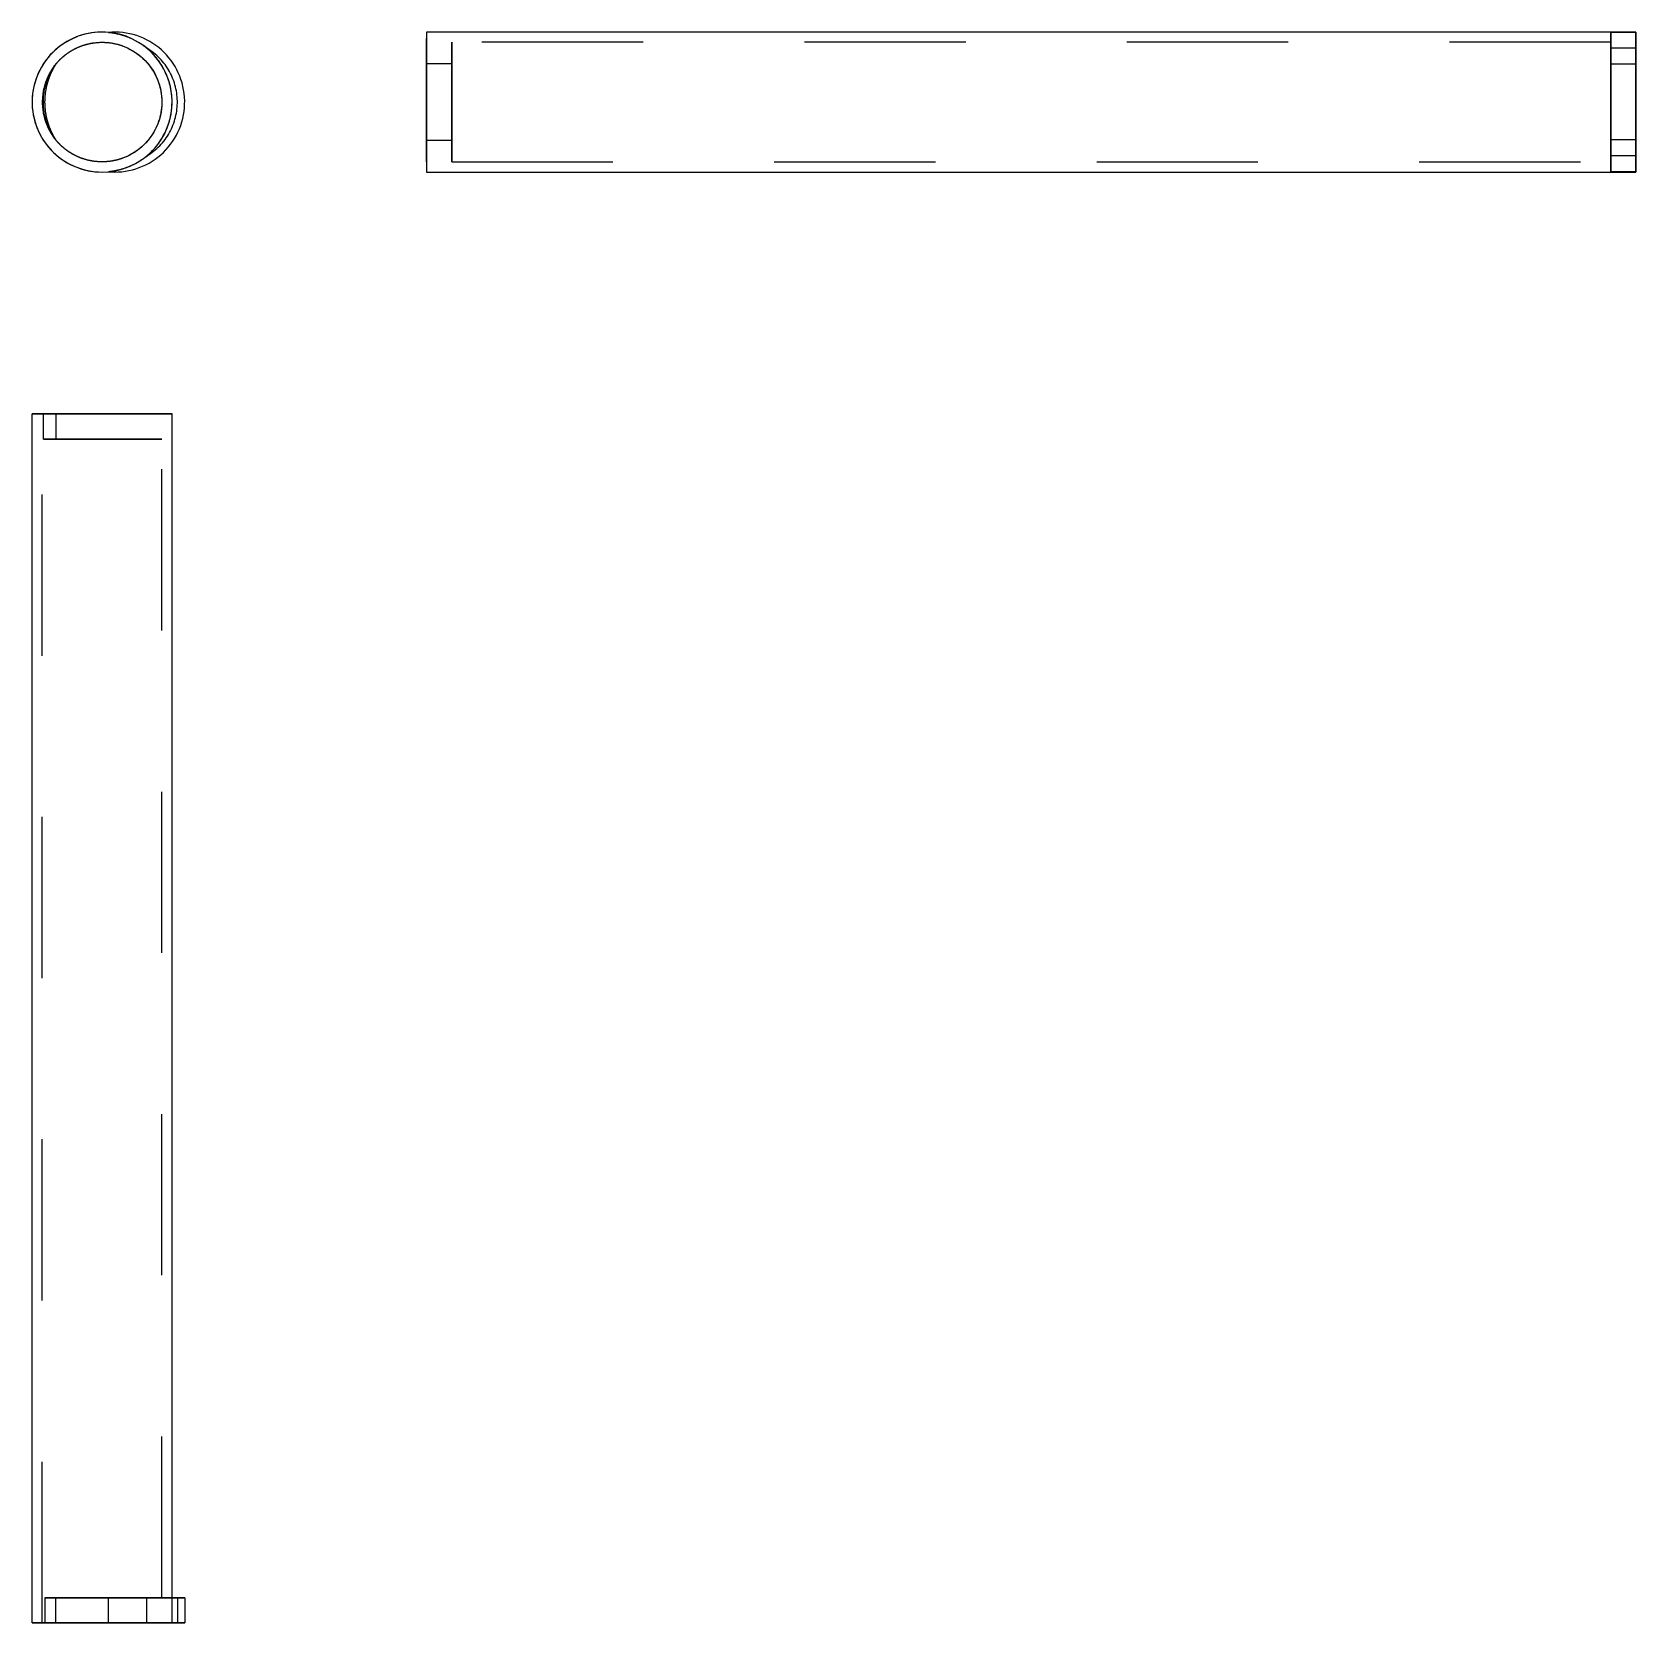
# Model space of a CAD drawing. Extents: x 0 to 0.995, y 0 to 0.987.
import ezdxf

# ---------------------------------------------------------------- set-up
doc = ezdxf.new("R2010")
doc.units = 0
doc.linetypes.add('HIDDEN', pattern=[0.037501, 0.025013, -0.012488])
for name, color, linetype in [('FRONT', 7, 'CONTINUOUS'), ('FRONT_HID', 7, 'HIDDEN'), ('LEFT', 7, 'CONTINUOUS'), ('LEFT_HID', 7, 'HIDDEN'), ('TOP', 7, 'CONTINUOUS'), ('TOP_HID', 7, 'HIDDEN')]:
    doc.layers.add(name, color=color, linetype=linetype)

msp = doc.modelspace()

# ---------------------------------------------------------------- linework, layer by layer
at = {"layer": 'FRONT'}
for p, q in [((0.032698, 0.985499), (0.028562, 0.984223)), ((0.036941, 0.986357), (0.032698, 0.985499)), ((0.041249, 0.986788), (0.036941, 0.986357)), ((0.045577, 0.986788), (0.041249, 0.986788)), ((0.049884, 0.986357), (0.045577, 0.986788)), ((0.049542, 0.986809), (0.047319, 0.986666)), ((0.051769, 0.986839), (0.049542, 0.986809)), ((0.054127, 0.985499), (0.049884, 0.986357)), ((0.053994, 0.986754), (0.051769, 0.986839)), ((0.056212, 0.986555), (0.053994, 0.986754)), ((0.058264, 0.984223), (0.054127, 0.985499)), ((0.058417, 0.986242), (0.056212, 0.986555)), ((0.060603, 0.985817), (0.058417, 0.986242)), ((0.062765, 0.985281), (0.060603, 0.985817)), ((0.064896, 0.984634), (0.062765, 0.985281)), ((0.013879, 0.975251), (0.010857, 0.972152)), ((0.017195, 0.978033), (0.013879, 0.975251)), ((0.020772, 0.980472), (0.017195, 0.978033)), ((0.024573, 0.982542), (0.020772, 0.980472)), ((0.028562, 0.984223), (0.024573, 0.982542)), ((0.062253, 0.982542), (0.058264, 0.984223)), ((0.066054, 0.980472), (0.062253, 0.982542)), ((0.066991, 0.983879), (0.064896, 0.984634)), ((0.069631, 0.978033), (0.066054, 0.980472)), ((0.069045, 0.983017), (0.066991, 0.983879)), ((0.071052, 0.982051), (0.069045, 0.983017)), ((0.072947, 0.975251), (0.069631, 0.978033)), ((0.073006, 0.980984), (0.071052, 0.982051)), ((0.072233, 0.976158), (0.071148, 0.97683)), ((0.073295, 0.975452), (0.072233, 0.976158)), ((0.075969, 0.972152), (0.072947, 0.975251)), ((0.074904, 0.979818), (0.073006, 0.980984)), ((0.074334, 0.974711), (0.073295, 0.975452)), ((0.076739, 0.978556), (0.074904, 0.979818)), ((0.078507, 0.977201), (0.076739, 0.978556)), ((0.080203, 0.975758), (0.078507, 0.977201)), ((0.081823, 0.97423), (0.080203, 0.975758)), ((0.005809, 0.965132), (0.003834, 0.96128)), ((0.008158, 0.968768), (0.005809, 0.965132)), ((0.010857, 0.972152), (0.008158, 0.968768)), ((0.013421, 0.96524), (0.012947, 0.964573)), ((0.01309, 0.964514), (0.01353, 0.965194)), ((0.01391, 0.965896), (0.013421, 0.96524)), ((0.01353, 0.965194), (0.013983, 0.965864)), ((0.014413, 0.966542), (0.01391, 0.965896)), ((0.013983, 0.965864), (0.01445, 0.966525)), ((0.01493, 0.967176), (0.014413, 0.966542)), ((0.01445, 0.966525), (0.01493, 0.967176)), ((0.014691, 0.966887), (0.014539, 0.966649)), ((0.075347, 0.973936), (0.074334, 0.974711)), ((0.076335, 0.973129), (0.075347, 0.973936)), ((0.078668, 0.968768), (0.075969, 0.972152)), ((0.077296, 0.97229), (0.076335, 0.973129)), ((0.078228, 0.971419), (0.077296, 0.97229)), ((0.079132, 0.970519), (0.078228, 0.971419)), ((0.081017, 0.965132), (0.078668, 0.968768)), ((0.080005, 0.969589), (0.079132, 0.970519)), ((0.080848, 0.968632), (0.080005, 0.969589)), ((0.081658, 0.967647), (0.080848, 0.968632)), ((0.082991, 0.96128), (0.081017, 0.965132)), ((0.082436, 0.966636), (0.081658, 0.967647)), ((0.083362, 0.972621), (0.081823, 0.97423)), ((0.083181, 0.9656), (0.082436, 0.966636)), ((0.083891, 0.96454), (0.083181, 0.9656)), ((0.084817, 0.970934), (0.083362, 0.972621)), ((0.086184, 0.969176), (0.084817, 0.970934)), ((0.087458, 0.967349), (0.086184, 0.969176)), ((0.088638, 0.96546), (0.087458, 0.967349)), ((0.089718, 0.963513), (0.088638, 0.96546)), ((0.002253, 0.95725), (0.00108, 0.953083)), ((0.003834, 0.96128), (0.002253, 0.95725)), ((0.008207, 0.955087), (0.007958, 0.954308)), ((0.008473, 0.955861), (0.008207, 0.955087)), ((0.008756, 0.956629), (0.008473, 0.955861)), ((0.008484, 0.954206), (0.008713, 0.954983)), ((0.008713, 0.954983), (0.008958, 0.955754)), ((0.009056, 0.957391), (0.008756, 0.956629)), ((0.008958, 0.955754), (0.009219, 0.95652)), ((0.009372, 0.958146), (0.009056, 0.957391)), ((0.009219, 0.95652), (0.009495, 0.95728)), ((0.009705, 0.958893), (0.009372, 0.958146)), ((0.009495, 0.95728), (0.009787, 0.958035)), ((0.010055, 0.959633), (0.009705, 0.958893)), ((0.009787, 0.958035), (0.010094, 0.958784)), ((0.010421, 0.960365), (0.010055, 0.959633)), ((0.010094, 0.958784), (0.010417, 0.959526)), ((0.010417, 0.959526), (0.010754, 0.960261)), ((0.010803, 0.961089), (0.010421, 0.960365)), ((0.010754, 0.960261), (0.011107, 0.96099)), ((0.011201, 0.961805), (0.010803, 0.961089)), ((0.011107, 0.96099), (0.011475, 0.96171)), ((0.011614, 0.962511), (0.011201, 0.961805)), ((0.011475, 0.96171), (0.011857, 0.962424)), ((0.012043, 0.963208), (0.011614, 0.962511)), ((0.011857, 0.962424), (0.012254, 0.963129)), ((0.012487, 0.963895), (0.012043, 0.963208)), ((0.012254, 0.963129), (0.012665, 0.963826)), ((0.012947, 0.964573), (0.012487, 0.963895)), ((0.012665, 0.963826), (0.01309, 0.964514)), ((0.084573, 0.95725), (0.082991, 0.96128)), ((0.084566, 0.963458), (0.083891, 0.96454)), ((0.085205, 0.962354), (0.084566, 0.963458)), ((0.085745, 0.953083), (0.084573, 0.95725)), ((0.085808, 0.961229), (0.085205, 0.962354)), ((0.086373, 0.960086), (0.085808, 0.961229)), ((0.0869, 0.958924), (0.086373, 0.960086)), ((0.08739, 0.957746), (0.0869, 0.958924)), ((0.08784, 0.956553), (0.08739, 0.957746)), ((0.088251, 0.955345), (0.08784, 0.956553)), ((0.088622, 0.954125), (0.088251, 0.955345)), ((0.090698, 0.961513), (0.089718, 0.963513)), ((0.091574, 0.959465), (0.090698, 0.961513)), ((0.092343, 0.957375), (0.091574, 0.959465)), ((0.093005, 0.955249), (0.092343, 0.957375)), ((0.093556, 0.953091), (0.093005, 0.955249)), ((0.000329, 0.94882), (0.000005, 0.944504)), ((0.00108, 0.953083), (0.000329, 0.94882)), ((0.006381, 0.945466), (0.006344, 0.944649)), ((0.006435, 0.946283), (0.006381, 0.945466)), ((0.006507, 0.947098), (0.006435, 0.946283)), ((0.006597, 0.947912), (0.006507, 0.947098)), ((0.006705, 0.948723), (0.006597, 0.947912)), ((0.006831, 0.949532), (0.006705, 0.948723)), ((0.006975, 0.950337), (0.006831, 0.949532)), ((0.007136, 0.95114), (0.006975, 0.950337)), ((0.007001, 0.944635), (0.007034, 0.945443)), ((0.007034, 0.945443), (0.007084, 0.946251)), ((0.007084, 0.946251), (0.00715, 0.947057)), ((0.007315, 0.951938), (0.007136, 0.95114)), ((0.00715, 0.947057), (0.007233, 0.947862)), ((0.007233, 0.947862), (0.007332, 0.948665)), ((0.007512, 0.952733), (0.007315, 0.951938)), ((0.007332, 0.948665), (0.007448, 0.949466)), ((0.007448, 0.949466), (0.00758, 0.950265)), ((0.007726, 0.953523), (0.007512, 0.952733)), ((0.00758, 0.950265), (0.007728, 0.95106)), ((0.007958, 0.954308), (0.007726, 0.953523)), ((0.007728, 0.95106), (0.007893, 0.951852)), ((0.007893, 0.951852), (0.008074, 0.952641)), ((0.008074, 0.952641), (0.008271, 0.953426)), ((0.008271, 0.953426), (0.008484, 0.954206)), ((0.086497, 0.94882), (0.085745, 0.953083)), ((0.08682, 0.944504), (0.086497, 0.94882)), ((0.088953, 0.952893), (0.088622, 0.954125)), ((0.089243, 0.95165), (0.088953, 0.952893)), ((0.089492, 0.950399), (0.089243, 0.95165)), ((0.089701, 0.949141), (0.089492, 0.950399)), ((0.089867, 0.947876), (0.089701, 0.949141)), ((0.089993, 0.946607), (0.089867, 0.947876)), ((0.090076, 0.945334), (0.089993, 0.946607)), ((0.090118, 0.944059), (0.090076, 0.945334)), ((0.093996, 0.950908), (0.093556, 0.953091)), ((0.094324, 0.948705), (0.093996, 0.950908)), ((0.094538, 0.946488), (0.094324, 0.948705)), ((0.094638, 0.944263), (0.094538, 0.946488)), ((0.000005, 0.944504), (0.000113, 0.940176)), ((0.000113, 0.940176), (0.000651, 0.935881)), ((0.000651, 0.935881), (0.001615, 0.931661)), ((0.006344, 0.944649), (0.006326, 0.94383)), ((0.006326, 0.94383), (0.006326, 0.943012)), ((0.006326, 0.943012), (0.006344, 0.942194)), ((0.006344, 0.942194), (0.006381, 0.941376)), ((0.006381, 0.941376), (0.006435, 0.940559)), ((0.006435, 0.940559), (0.006507, 0.939744)), ((0.006507, 0.939744), (0.006597, 0.93893)), ((0.006597, 0.93893), (0.006705, 0.938119)), ((0.006705, 0.938119), (0.006831, 0.93731)), ((0.006831, 0.93731), (0.006975, 0.936505)), ((0.006975, 0.936505), (0.007136, 0.935702)), ((0.006984, 0.943826), (0.007001, 0.944635)), ((0.006984, 0.943016), (0.006984, 0.943826)), ((0.007001, 0.942207), (0.006984, 0.943016)), ((0.007034, 0.941399), (0.007001, 0.942207)), ((0.007084, 0.940591), (0.007034, 0.941399)), ((0.00715, 0.939785), (0.007084, 0.940591)), ((0.007136, 0.935702), (0.007315, 0.934904)), ((0.007233, 0.93898), (0.00715, 0.939785)), ((0.007332, 0.938177), (0.007233, 0.93898)), ((0.007448, 0.937376), (0.007332, 0.938177)), ((0.00758, 0.936578), (0.007448, 0.937376)), ((0.007728, 0.935782), (0.00758, 0.936578)), ((0.007893, 0.93499), (0.007728, 0.935782)), ((0.008074, 0.934201), (0.007893, 0.93499)), ((0.085211, 0.931661), (0.086174, 0.935881)), ((0.086174, 0.935881), (0.086713, 0.940176)), ((0.086713, 0.940176), (0.08682, 0.944504)), ((0.088953, 0.93395), (0.089243, 0.935192)), ((0.089243, 0.935192), (0.089492, 0.936443)), ((0.089492, 0.936443), (0.089701, 0.937701)), ((0.089701, 0.937701), (0.089867, 0.938966)), ((0.089867, 0.938966), (0.089993, 0.940235)), ((0.089993, 0.940235), (0.090076, 0.941508)), ((0.090076, 0.941508), (0.090118, 0.942783)), ((0.090118, 0.942783), (0.090118, 0.944059)), ((0.093432, 0.933223), (0.093899, 0.9354)), ((0.093899, 0.9354), (0.094254, 0.937599)), ((0.094254, 0.937599), (0.094496, 0.939813)), ((0.094496, 0.939813), (0.094624, 0.942036)), ((0.094624, 0.942036), (0.094638, 0.944263)), ((0.001615, 0.931661), (0.002993, 0.927558)), ((0.002993, 0.927558), (0.004774, 0.923612)), ((0.007315, 0.934904), (0.007512, 0.934109)), ((0.007512, 0.934109), (0.007726, 0.933319)), ((0.007726, 0.933319), (0.007958, 0.932534)), ((0.007958, 0.932534), (0.008207, 0.931755)), ((0.008271, 0.933416), (0.008074, 0.934201)), ((0.008207, 0.931755), (0.008473, 0.930981)), ((0.008484, 0.932636), (0.008271, 0.933416)), ((0.008473, 0.930981), (0.008756, 0.930213)), ((0.008713, 0.93186), (0.008484, 0.932636)), ((0.008958, 0.931088), (0.008713, 0.93186)), ((0.008756, 0.930213), (0.009056, 0.929451)), ((0.009219, 0.930322), (0.008958, 0.931088)), ((0.009056, 0.929451), (0.009372, 0.928696)), ((0.009495, 0.929562), (0.009219, 0.930322)), ((0.009372, 0.928696), (0.009705, 0.927949)), ((0.009787, 0.928807), (0.009495, 0.929562)), ((0.009705, 0.927949), (0.010055, 0.927209)), ((0.010094, 0.928058), (0.009787, 0.928807)), ((0.010055, 0.927209), (0.010421, 0.926477)), ((0.010417, 0.927316), (0.010094, 0.928058)), ((0.010754, 0.926581), (0.010417, 0.927316)), ((0.010421, 0.926477), (0.010803, 0.925753)), ((0.011107, 0.925853), (0.010754, 0.926581)), ((0.010803, 0.925753), (0.011201, 0.925038)), ((0.011475, 0.925132), (0.011107, 0.925853)), ((0.011201, 0.925038), (0.011614, 0.924331)), ((0.011857, 0.924418), (0.011475, 0.925132)), ((0.082052, 0.923612), (0.083832, 0.927558)), ((0.083832, 0.927558), (0.085211, 0.931661)), ((0.085205, 0.924488), (0.085808, 0.925613)), ((0.085808, 0.925613), (0.086373, 0.926756)), ((0.086373, 0.926756), (0.0869, 0.927918)), ((0.0869, 0.927918), (0.08739, 0.929096)), ((0.08739, 0.929096), (0.08784, 0.930289)), ((0.08784, 0.930289), (0.088251, 0.931497)), ((0.088251, 0.931497), (0.088622, 0.932718)), ((0.088622, 0.932718), (0.088953, 0.93395)), ((0.090468, 0.924837), (0.09137, 0.926874)), ((0.09137, 0.926874), (0.092165, 0.928954)), ((0.092165, 0.928954), (0.092853, 0.931072)), ((0.092853, 0.931072), (0.093432, 0.933223)), ((0.004774, 0.923612), (0.006938, 0.919863)), ((0.006938, 0.919863), (0.009465, 0.916348)), ((0.009465, 0.916348), (0.012329, 0.913103)), ((0.011614, 0.924331), (0.012043, 0.923634)), ((0.012254, 0.923713), (0.011857, 0.924418)), ((0.012043, 0.923634), (0.012487, 0.922947)), ((0.012665, 0.923016), (0.012254, 0.923713)), ((0.012487, 0.922947), (0.012947, 0.922269)), ((0.01309, 0.922328), (0.012665, 0.923016)), ((0.012947, 0.922269), (0.013421, 0.921602)), ((0.01353, 0.921648), (0.01309, 0.922328)), ((0.013421, 0.921602), (0.01391, 0.920946)), ((0.013983, 0.920978), (0.01353, 0.921648)), ((0.01391, 0.920946), (0.014413, 0.9203)), ((0.01445, 0.920317), (0.013983, 0.920978)), ((0.014413, 0.9203), (0.01493, 0.919666)), ((0.01493, 0.919666), (0.01445, 0.920317)), ((0.014539, 0.920194), (0.014691, 0.919955)), ((0.074497, 0.913103), (0.077361, 0.916348)), ((0.077296, 0.914552), (0.078228, 0.915423)), ((0.077361, 0.916348), (0.079888, 0.919863)), ((0.078228, 0.915423), (0.079132, 0.916323)), ((0.079132, 0.916323), (0.080005, 0.917253)), ((0.079888, 0.919863), (0.082052, 0.923612)), ((0.080005, 0.917253), (0.080848, 0.918211)), ((0.080848, 0.918211), (0.081658, 0.919195)), ((0.081658, 0.919195), (0.082436, 0.920206)), ((0.082436, 0.920206), (0.083181, 0.921242)), ((0.082995, 0.913822), (0.08447, 0.91549)), ((0.083181, 0.921242), (0.083891, 0.922302)), ((0.083891, 0.922302), (0.084566, 0.923384)), ((0.08447, 0.91549), (0.085859, 0.917231)), ((0.084566, 0.923384), (0.085205, 0.924488)), ((0.085859, 0.917231), (0.087156, 0.919041)), ((0.087156, 0.919041), (0.088359, 0.920916)), ((0.088359, 0.920916), (0.089464, 0.922849)), ((0.089464, 0.922849), (0.090468, 0.924837)), ((0.012329, 0.913103), (0.015502, 0.910159)), ((0.015502, 0.910159), (0.018953, 0.907545)), ((0.018953, 0.907545), (0.022647, 0.905288)), ((0.022647, 0.905288), (0.026547, 0.90341)), ((0.060279, 0.90341), (0.064179, 0.905288)), ((0.064179, 0.905288), (0.067873, 0.907545)), ((0.067873, 0.907545), (0.071323, 0.910159)), ((0.070567, 0.904546), (0.072535, 0.905589)), ((0.071148, 0.910012), (0.072233, 0.910684)), ((0.071323, 0.910159), (0.074497, 0.913103)), ((0.072233, 0.910684), (0.073295, 0.91139)), ((0.072535, 0.905589), (0.074447, 0.906731)), ((0.073295, 0.91139), (0.074334, 0.912131)), ((0.074334, 0.912131), (0.075347, 0.912906)), ((0.074447, 0.906731), (0.076297, 0.90797)), ((0.075347, 0.912906), (0.076335, 0.913713)), ((0.076297, 0.90797), (0.078082, 0.909302)), ((0.076335, 0.913713), (0.077296, 0.914552)), ((0.078082, 0.909302), (0.079796, 0.910724)), ((0.079796, 0.910724), (0.081435, 0.912232)), ((0.081435, 0.912232), (0.082995, 0.913822)), ((0.026547, 0.90341), (0.030614, 0.901929)), ((0.030614, 0.901929), (0.034809, 0.900861)), ((0.034809, 0.900861), (0.03909, 0.900216)), ((0.03909, 0.900216), (0.043413, 0.9)), ((0.043413, 0.9), (0.047736, 0.900216)), ((0.047319, 0.900176), (0.051225, 0.9)), ((0.047736, 0.900216), (0.052017, 0.900861)), ((0.051225, 0.9), (0.053452, 0.900057)), ((0.052017, 0.900861), (0.056211, 0.901929)), ((0.053452, 0.900057), (0.055672, 0.900228)), ((0.055672, 0.900228), (0.057881, 0.900513)), ((0.056211, 0.901929), (0.060279, 0.90341)), ((0.057881, 0.900513), (0.060072, 0.900911)), ((0.060072, 0.900911), (0.06224, 0.90142)), ((0.06224, 0.90142), (0.064379, 0.90204)), ((0.064379, 0.90204), (0.066484, 0.902769)), ((0.066484, 0.902769), (0.068548, 0.903605)), ((0.068548, 0.903605), (0.070567, 0.904546))]:
    msp.add_line(p, q, dxfattribs=at)
at = {"layer": 'FRONT_HID', "linetype": 'HIDDEN'}
for p, q in [((0.031873, 0.985281), (0.029742, 0.984634)), ((0.034035, 0.985817), (0.031873, 0.985281)), ((0.036221, 0.986242), (0.034035, 0.985817)), ((0.038426, 0.986555), (0.036221, 0.986242)), ((0.040644, 0.986754), (0.038426, 0.986555)), ((0.04287, 0.986839), (0.040644, 0.986754)), ((0.045097, 0.986809), (0.04287, 0.986839)), ((0.047319, 0.986666), (0.045097, 0.986809)), ((0.047319, 0.986666), (0.047733, 0.986627)), ((0.047733, 0.986627), (0.048146, 0.986583)), ((0.048146, 0.986583), (0.048559, 0.986536)), ((0.048559, 0.986536), (0.048971, 0.986485)), ((0.048971, 0.986485), (0.049383, 0.98643)), ((0.049383, 0.98643), (0.049794, 0.986371)), ((0.049794, 0.986371), (0.050205, 0.986308)), ((0.050205, 0.986308), (0.050615, 0.986241)), ((0.050615, 0.986241), (0.051024, 0.98617)), ((0.051024, 0.98617), (0.051433, 0.986095)), ((0.051433, 0.986095), (0.051841, 0.986016)), ((0.051841, 0.986016), (0.052248, 0.985934)), ((0.052248, 0.985934), (0.052654, 0.985847)), ((0.052654, 0.985847), (0.05306, 0.985757)), ((0.05306, 0.985757), (0.053464, 0.985663)), ((0.053464, 0.985663), (0.053868, 0.985565)), ((0.053868, 0.985565), (0.054271, 0.985463)), ((0.054271, 0.985463), (0.054673, 0.985357)), ((0.054673, 0.985357), (0.055073, 0.985247)), ((0.055073, 0.985247), (0.055473, 0.985134)), ((0.055473, 0.985134), (0.055872, 0.985016)), ((0.055872, 0.985016), (0.056269, 0.984895)), ((0.056269, 0.984895), (0.056665, 0.98477)), ((0.056665, 0.98477), (0.05706, 0.984642)), ((0.014435, 0.975758), (0.012815, 0.97423)), ((0.016132, 0.977201), (0.014435, 0.975758)), ((0.017899, 0.978556), (0.016132, 0.977201)), ((0.019735, 0.979818), (0.017899, 0.978556)), ((0.021632, 0.980984), (0.019735, 0.979818)), ((0.023587, 0.982051), (0.021632, 0.980984)), ((0.023402, 0.974649), (0.023647, 0.974804)), ((0.023422, 0.974661), (0.023606, 0.974778)), ((0.025593, 0.983017), (0.023587, 0.982051)), ((0.023606, 0.974778), (0.023792, 0.974895)), ((0.023647, 0.974804), (0.023893, 0.974958)), ((0.023792, 0.974895), (0.023977, 0.97501)), ((0.023893, 0.974958), (0.02414, 0.975109)), ((0.023977, 0.97501), (0.024164, 0.975124)), ((0.02414, 0.975109), (0.024388, 0.975259)), ((0.024164, 0.975124), (0.024351, 0.975237)), ((0.024351, 0.975237), (0.024539, 0.975348)), ((0.024388, 0.975259), (0.024637, 0.975406)), ((0.024539, 0.975348), (0.024727, 0.975459)), ((0.024637, 0.975406), (0.024888, 0.975552)), ((0.024727, 0.975459), (0.024916, 0.975568)), ((0.024888, 0.975552), (0.02514, 0.975696)), ((0.024916, 0.975568), (0.025106, 0.975677)), ((0.025106, 0.975677), (0.025296, 0.975784)), ((0.02514, 0.975696), (0.025392, 0.975838)), ((0.025296, 0.975784), (0.025487, 0.97589)), ((0.025392, 0.975838), (0.025646, 0.975978)), ((0.025487, 0.97589), (0.025925, 0.976128)), ((0.027647, 0.983879), (0.025593, 0.983017)), ((0.025646, 0.975978), (0.025901, 0.976115)), ((0.025901, 0.976115), (0.026157, 0.976251)), ((0.025925, 0.976128), (0.026366, 0.97636)), ((0.026157, 0.976251), (0.026414, 0.976385)), ((0.026366, 0.97636), (0.026809, 0.976586)), ((0.026414, 0.976385), (0.026672, 0.976517)), ((0.026672, 0.976517), (0.026931, 0.976647)), ((0.026809, 0.976586), (0.027256, 0.976806)), ((0.026931, 0.976647), (0.027192, 0.976774)), ((0.027192, 0.976774), (0.027453, 0.9769)), ((0.027256, 0.976806), (0.027706, 0.97702)), ((0.027453, 0.9769), (0.027715, 0.977024)), ((0.029742, 0.984634), (0.027647, 0.983879)), ((0.027706, 0.97702), (0.028158, 0.977227)), ((0.027715, 0.977024), (0.027978, 0.977145)), ((0.027978, 0.977145), (0.028242, 0.977265)), ((0.028158, 0.977227), (0.028613, 0.977429)), ((0.028242, 0.977265), (0.028507, 0.977383)), ((0.028507, 0.977383), (0.028773, 0.977498)), ((0.028613, 0.977429), (0.029071, 0.977625)), ((0.028773, 0.977498), (0.029039, 0.977611)), ((0.029039, 0.977611), (0.029307, 0.977723)), ((0.029071, 0.977625), (0.029531, 0.977814)), ((0.029307, 0.977723), (0.029575, 0.977832)), ((0.029531, 0.977814), (0.029994, 0.977997)), ((0.029575, 0.977832), (0.029845, 0.977939)), ((0.029845, 0.977939), (0.030115, 0.978044)), ((0.029994, 0.977997), (0.03046, 0.978174)), ((0.030115, 0.978044), (0.030386, 0.978147)), ((0.030386, 0.978147), (0.030657, 0.978247)), ((0.03046, 0.978174), (0.030927, 0.978345)), ((0.030657, 0.978247), (0.03093, 0.978346)), ((0.030927, 0.978345), (0.031397, 0.97851)), ((0.03093, 0.978346), (0.031203, 0.978443)), ((0.031203, 0.978443), (0.031477, 0.978537)), ((0.031397, 0.97851), (0.031869, 0.978668)), ((0.031477, 0.978537), (0.031752, 0.978629)), ((0.031752, 0.978629), (0.032028, 0.978719)), ((0.031869, 0.978668), (0.032344, 0.97882)), ((0.032028, 0.978719), (0.032304, 0.978807)), ((0.032304, 0.978807), (0.032581, 0.978893)), ((0.032344, 0.97882), (0.03282, 0.978965)), ((0.032581, 0.978893), (0.032858, 0.978976)), ((0.03282, 0.978965), (0.033298, 0.979104)), ((0.032858, 0.978976), (0.033136, 0.979058)), ((0.033136, 0.979058), (0.033415, 0.979137)), ((0.033298, 0.979104), (0.033778, 0.979236)), ((0.033415, 0.979137), (0.033694, 0.979214)), ((0.033694, 0.979214), (0.033974, 0.979289)), ((0.033778, 0.979236), (0.034259, 0.979363)), ((0.033974, 0.979289), (0.034255, 0.979361)), ((0.034255, 0.979361), (0.034536, 0.979432)), ((0.034259, 0.979363), (0.034743, 0.979482)), ((0.034536, 0.979432), (0.034818, 0.9795)), ((0.034743, 0.979482), (0.035228, 0.979595)), ((0.034818, 0.9795), (0.0351, 0.979566)), ((0.0351, 0.979566), (0.035383, 0.97963)), ((0.035228, 0.979595), (0.035714, 0.979702)), ((0.035383, 0.97963), (0.035666, 0.979692)), ((0.035666, 0.979692), (0.035949, 0.979751)), ((0.035714, 0.979702), (0.036202, 0.979802)), ((0.035949, 0.979751), (0.036233, 0.979808)), ((0.036202, 0.979802), (0.036691, 0.979896)), ((0.036233, 0.979808), (0.036518, 0.979863)), ((0.036518, 0.979863), (0.036803, 0.979916)), ((0.036691, 0.979896), (0.037181, 0.979983)), ((0.036803, 0.979916), (0.037088, 0.979967)), ((0.037088, 0.979967), (0.037374, 0.980015)), ((0.037181, 0.979983), (0.037672, 0.980063)), ((0.037374, 0.980015), (0.03766, 0.980061)), ((0.03766, 0.980061), (0.037947, 0.980105)), ((0.037672, 0.980063), (0.038165, 0.980137)), ((0.037947, 0.980105), (0.038234, 0.980146)), ((0.038165, 0.980137), (0.038658, 0.980204)), ((0.038234, 0.980146), (0.038521, 0.980186)), ((0.038521, 0.980186), (0.040437, 0.98039)), ((0.038658, 0.980204), (0.039152, 0.980264)), ((0.039152, 0.980264), (0.039647, 0.980318)), ((0.039647, 0.980318), (0.040143, 0.980365)), ((0.040143, 0.980365), (0.040639, 0.980406)), ((0.040437, 0.98039), (0.042361, 0.980495)), ((0.040639, 0.980406), (0.041136, 0.98044)), ((0.041136, 0.98044), (0.041633, 0.980467)), ((0.041633, 0.980467), (0.04213, 0.980488)), ((0.04213, 0.980488), (0.042628, 0.980502)), ((0.042361, 0.980495), (0.044288, 0.9805)), ((0.042628, 0.980502), (0.043126, 0.980509)), ((0.043126, 0.980509), (0.043624, 0.980509)), ((0.043624, 0.980509), (0.044121, 0.980503)), ((0.044121, 0.980503), (0.044619, 0.98049)), ((0.044288, 0.9805), (0.046213, 0.980404)), ((0.044619, 0.98049), (0.045117, 0.980471)), ((0.045117, 0.980471), (0.045614, 0.980445)), ((0.045614, 0.980445), (0.046111, 0.980412)), ((0.046111, 0.980412), (0.046607, 0.980372)), ((0.046213, 0.980404), (0.04813, 0.980209)), ((0.046607, 0.980372), (0.047103, 0.980326)), ((0.047103, 0.980326), (0.047598, 0.980273)), ((0.047598, 0.980273), (0.048092, 0.980214)), ((0.048092, 0.980214), (0.048585, 0.980147)), ((0.04813, 0.980209), (0.050035, 0.979914)), ((0.048585, 0.980147), (0.049078, 0.980075)), ((0.049078, 0.980075), (0.049569, 0.979995)), ((0.049569, 0.979995), (0.05006, 0.979909)), ((0.050035, 0.979914), (0.051922, 0.979521)), ((0.05006, 0.979909), (0.050549, 0.979817)), ((0.050549, 0.979817), (0.051037, 0.979718)), ((0.051037, 0.979718), (0.051523, 0.979612)), ((0.051523, 0.979612), (0.052009, 0.9795)), ((0.051922, 0.979521), (0.053785, 0.97903)), ((0.052009, 0.9795), (0.052492, 0.979381)), ((0.052492, 0.979381), (0.052974, 0.979256)), ((0.052974, 0.979256), (0.053454, 0.979125)), ((0.053454, 0.979125), (0.053933, 0.978987)), ((0.053785, 0.97903), (0.055621, 0.978443)), ((0.053933, 0.978987), (0.054409, 0.978842)), ((0.054409, 0.978842), (0.054884, 0.978692)), ((0.054884, 0.978692), (0.055356, 0.978534)), ((0.055356, 0.978534), (0.055826, 0.978371)), ((0.055621, 0.978443), (0.057423, 0.977762)), ((0.055826, 0.978371), (0.057181, 0.97786)), ((0.05706, 0.984642), (0.057454, 0.984509)), ((0.057181, 0.97786), (0.058514, 0.977296)), ((0.057423, 0.977762), (0.059188, 0.976988)), ((0.057454, 0.984509), (0.057846, 0.984373)), ((0.057846, 0.984373), (0.058238, 0.984233)), ((0.058238, 0.984233), (0.058627, 0.984089)), ((0.058514, 0.977296), (0.059824, 0.976681)), ((0.058627, 0.984089), (0.059016, 0.983942)), ((0.059016, 0.983942), (0.059403, 0.983791)), ((0.059188, 0.976988), (0.060911, 0.976123)), ((0.059403, 0.983791), (0.059788, 0.983636)), ((0.059788, 0.983636), (0.060172, 0.983477)), ((0.059824, 0.976681), (0.06111, 0.976016)), ((0.060172, 0.983477), (0.060555, 0.983315)), ((0.060555, 0.983315), (0.060936, 0.983149)), ((0.060911, 0.976123), (0.062586, 0.97517)), ((0.060936, 0.983149), (0.061315, 0.98298)), ((0.06111, 0.976016), (0.062368, 0.9753)), ((0.061315, 0.98298), (0.061693, 0.982807)), ((0.061693, 0.982807), (0.062069, 0.98263)), ((0.062069, 0.98263), (0.062443, 0.98245)), ((0.062368, 0.9753), (0.063598, 0.974536)), ((0.062443, 0.98245), (0.062816, 0.982266)), ((0.062586, 0.97517), (0.064209, 0.974131)), ((0.062816, 0.982266), (0.063186, 0.982078)), ((0.063186, 0.982078), (0.063555, 0.981887)), ((0.063555, 0.981887), (0.063923, 0.981693)), ((0.063923, 0.981693), (0.064288, 0.981495)), ((0.064288, 0.981495), (0.064651, 0.981294)), ((0.064651, 0.981294), (0.065013, 0.981089)), ((0.065013, 0.981089), (0.065372, 0.98088)), ((0.065372, 0.98088), (0.065729, 0.980668)), ((0.065729, 0.980668), (0.066085, 0.980453)), ((0.066085, 0.980453), (0.066438, 0.980235)), ((0.066438, 0.980235), (0.066789, 0.980013)), ((0.066789, 0.980013), (0.067138, 0.979787)), ((0.067138, 0.979787), (0.067485, 0.979559)), ((0.067485, 0.979559), (0.06783, 0.979327)), ((0.06783, 0.979327), (0.068172, 0.979091)), ((0.068172, 0.979091), (0.068512, 0.978853)), ((0.068512, 0.978853), (0.06885, 0.978611)), ((0.06885, 0.978611), (0.069186, 0.978366)), ((0.069186, 0.978366), (0.069519, 0.978118)), ((0.069519, 0.978118), (0.06985, 0.977866)), ((0.06985, 0.977866), (0.070178, 0.977612)), ((0.070178, 0.977612), (0.070504, 0.977354)), ((0.070504, 0.977354), (0.070827, 0.977093)), ((0.070827, 0.977093), (0.071148, 0.97683)), ((0.072069, 0.976044), (0.071148, 0.97683)), ((0.072967, 0.975233), (0.072069, 0.976044)), ((0.073842, 0.974397), (0.072967, 0.975233)), ((0.006001, 0.96546), (0.00492, 0.963513)), ((0.00718, 0.967349), (0.006001, 0.96546)), ((0.008455, 0.969176), (0.00718, 0.967349)), ((0.009821, 0.970934), (0.008455, 0.969176)), ((0.011276, 0.972621), (0.009821, 0.970934)), ((0.012815, 0.97423), (0.011276, 0.972621)), ((0.013223, 0.964965), (0.012761, 0.964303)), ((0.013698, 0.965616), (0.013223, 0.964965)), ((0.01347, 0.964867), (0.013277, 0.964524)), ((0.013536, 0.964982), (0.013344, 0.964644)), ((0.013666, 0.965208), (0.01347, 0.964867)), ((0.013731, 0.965319), (0.013536, 0.964982)), ((0.013865, 0.965548), (0.013666, 0.965208)), ((0.014188, 0.966257), (0.013698, 0.965616)), ((0.013928, 0.965654), (0.013731, 0.965319)), ((0.014067, 0.965885), (0.013865, 0.965548)), ((0.014129, 0.965987), (0.013928, 0.965654)), ((0.014272, 0.966221), (0.014067, 0.965885)), ((0.014333, 0.966319), (0.014129, 0.965987)), ((0.014691, 0.966887), (0.014188, 0.966257)), ((0.01448, 0.966555), (0.014272, 0.966221)), ((0.014539, 0.966649), (0.014333, 0.966319)), ((0.014691, 0.966887), (0.01448, 0.966555)), ((0.014691, 0.966887), (0.014789, 0.967006)), ((0.014789, 0.967006), (0.014887, 0.967125)), ((0.014887, 0.967125), (0.014986, 0.967243)), ((0.01493, 0.967176), (0.015071, 0.967344)), ((0.014986, 0.967243), (0.015085, 0.96736)), ((0.015071, 0.967344), (0.015212, 0.96751)), ((0.015085, 0.96736), (0.015184, 0.967477)), ((0.015184, 0.967477), (0.015284, 0.967594)), ((0.015212, 0.96751), (0.015354, 0.967676)), ((0.015284, 0.967594), (0.015384, 0.967711)), ((0.015354, 0.967676), (0.015498, 0.967841)), ((0.015384, 0.967711), (0.015485, 0.967827)), ((0.015485, 0.967827), (0.015587, 0.967942)), ((0.015498, 0.967841), (0.015642, 0.968005)), ((0.015587, 0.967942), (0.015689, 0.968057)), ((0.015642, 0.968005), (0.015788, 0.968168)), ((0.015689, 0.968057), (0.015791, 0.968172)), ((0.015788, 0.968168), (0.015934, 0.968331)), ((0.015791, 0.968172), (0.015894, 0.968286)), ((0.015894, 0.968286), (0.015997, 0.9684)), ((0.015934, 0.968331), (0.016081, 0.968492)), ((0.015997, 0.9684), (0.016101, 0.968514)), ((0.016081, 0.968492), (0.016229, 0.968653)), ((0.016101, 0.968514), (0.016205, 0.968627)), ((0.016205, 0.968627), (0.01631, 0.968739)), ((0.016229, 0.968653), (0.016378, 0.968812)), ((0.01631, 0.968739), (0.016415, 0.968851)), ((0.016378, 0.968812), (0.016529, 0.968971)), ((0.016415, 0.968851), (0.016521, 0.968963)), ((0.016521, 0.968963), (0.016627, 0.969074)), ((0.016529, 0.968971), (0.01668, 0.969129)), ((0.016627, 0.969074), (0.016734, 0.969185)), ((0.01668, 0.969129), (0.016831, 0.969286)), ((0.016734, 0.969185), (0.016841, 0.969296)), ((0.016831, 0.969286), (0.016984, 0.969442)), ((0.016841, 0.969296), (0.016948, 0.969406)), ((0.016948, 0.969406), (0.017056, 0.969515)), ((0.016984, 0.969442), (0.017138, 0.969598)), ((0.017056, 0.969515), (0.017165, 0.969624)), ((0.017138, 0.969598), (0.017293, 0.969752)), ((0.017165, 0.969624), (0.017273, 0.969733)), ((0.017273, 0.969733), (0.017383, 0.969841)), ((0.017293, 0.969752), (0.017448, 0.969906)), ((0.017383, 0.969841), (0.017492, 0.969949)), ((0.017448, 0.969906), (0.017605, 0.970058)), ((0.017492, 0.969949), (0.017603, 0.970056)), ((0.017603, 0.970056), (0.017713, 0.970163)), ((0.017605, 0.970058), (0.017762, 0.97021)), ((0.017713, 0.970163), (0.017824, 0.970269)), ((0.017762, 0.97021), (0.017921, 0.97036)), ((0.017824, 0.970269), (0.017936, 0.970375)), ((0.017921, 0.97036), (0.01808, 0.97051)), ((0.017936, 0.970375), (0.018048, 0.97048)), ((0.018048, 0.97048), (0.01816, 0.970585)), ((0.01808, 0.97051), (0.01824, 0.970659)), ((0.01816, 0.970585), (0.018273, 0.97069)), ((0.01824, 0.970659), (0.018401, 0.970807)), ((0.018273, 0.97069), (0.018386, 0.970794)), ((0.018386, 0.970794), (0.0185, 0.970897)), ((0.018401, 0.970807), (0.018563, 0.970954)), ((0.0185, 0.970897), (0.018614, 0.971)), ((0.018563, 0.970954), (0.018725, 0.9711)), ((0.018614, 0.971), (0.018729, 0.971103)), ((0.018725, 0.9711), (0.018889, 0.971245)), ((0.018729, 0.971103), (0.018844, 0.971205)), ((0.018844, 0.971205), (0.018959, 0.971306)), ((0.018889, 0.971245), (0.019053, 0.971389)), ((0.018959, 0.971306), (0.019075, 0.971408)), ((0.019053, 0.971389), (0.019218, 0.971532)), ((0.019075, 0.971408), (0.019191, 0.971508)), ((0.019191, 0.971508), (0.019308, 0.971608)), ((0.019218, 0.971532), (0.019384, 0.971674)), ((0.019308, 0.971608), (0.019425, 0.971708)), ((0.019384, 0.971674), (0.019551, 0.971815)), ((0.019425, 0.971708), (0.019542, 0.971807)), ((0.019542, 0.971807), (0.01966, 0.971906)), ((0.019551, 0.971815), (0.019719, 0.971955)), ((0.01966, 0.971906), (0.019779, 0.972004)), ((0.019719, 0.971955), (0.019888, 0.972094)), ((0.019779, 0.972004), (0.019897, 0.972102)), ((0.019888, 0.972094), (0.020057, 0.972232)), ((0.019897, 0.972102), (0.020016, 0.972199)), ((0.020016, 0.972199), (0.020136, 0.972296)), ((0.020057, 0.972232), (0.020227, 0.972369)), ((0.020136, 0.972296), (0.020256, 0.972392)), ((0.020227, 0.972369), (0.020398, 0.972505)), ((0.020256, 0.972392), (0.020376, 0.972488)), ((0.020376, 0.972488), (0.020497, 0.972583)), ((0.020398, 0.972505), (0.02057, 0.972641)), ((0.020497, 0.972583), (0.020618, 0.972678)), ((0.02057, 0.972641), (0.020742, 0.972775)), ((0.020618, 0.972678), (0.020739, 0.972772)), ((0.020739, 0.972772), (0.020861, 0.972866)), ((0.020742, 0.972775), (0.020916, 0.972908)), ((0.020861, 0.972866), (0.020983, 0.972959)), ((0.020916, 0.972908), (0.02109, 0.97304)), ((0.020983, 0.972959), (0.021106, 0.973052)), ((0.02109, 0.97304), (0.021265, 0.973171)), ((0.021106, 0.973052), (0.021229, 0.973144)), ((0.021229, 0.973144), (0.021353, 0.973236)), ((0.021265, 0.973171), (0.021441, 0.973301)), ((0.021353, 0.973236), (0.021476, 0.973327)), ((0.021441, 0.973301), (0.021617, 0.97343)), ((0.021476, 0.973327), (0.021601, 0.973418)), ((0.021601, 0.973418), (0.021725, 0.973508)), ((0.021617, 0.97343), (0.021794, 0.973558)), ((0.021725, 0.973508), (0.021961, 0.973676)), ((0.021794, 0.973558), (0.021972, 0.973684)), ((0.021961, 0.973676), (0.022198, 0.973843)), ((0.021972, 0.973684), (0.022151, 0.97381)), ((0.022151, 0.97381), (0.02233, 0.973935)), ((0.022198, 0.973843), (0.022436, 0.974008)), ((0.02233, 0.973935), (0.02251, 0.974059)), ((0.022436, 0.974008), (0.022676, 0.974171)), ((0.02251, 0.974059), (0.022691, 0.974181)), ((0.022676, 0.974171), (0.022917, 0.974332)), ((0.022691, 0.974181), (0.022873, 0.974303)), ((0.022873, 0.974303), (0.023055, 0.974423)), ((0.022917, 0.974332), (0.023159, 0.974491)), ((0.023055, 0.974423), (0.023238, 0.974543)), ((0.023159, 0.974491), (0.023402, 0.974649)), ((0.023238, 0.974543), (0.023422, 0.974661)), ((0.063598, 0.974536), (0.064797, 0.973725)), ((0.064209, 0.974131), (0.065776, 0.973009)), ((0.064797, 0.973725), (0.065963, 0.972867)), ((0.065776, 0.973009), (0.067283, 0.971808)), ((0.065963, 0.972867), (0.067095, 0.971965)), ((0.067095, 0.971965), (0.068191, 0.971019)), ((0.067283, 0.971808), (0.068725, 0.97053)), ((0.068191, 0.971019), (0.069249, 0.970031)), ((0.068725, 0.97053), (0.070099, 0.969178)), ((0.069249, 0.970031), (0.070267, 0.969003)), ((0.070099, 0.969178), (0.071401, 0.967757)), ((0.070267, 0.969003), (0.071245, 0.967935)), ((0.071245, 0.967935), (0.072181, 0.966831)), ((0.071401, 0.967757), (0.072627, 0.966271)), ((0.072181, 0.966831), (0.073072, 0.96569)), ((0.072627, 0.966271), (0.073775, 0.964722)), ((0.073072, 0.96569), (0.073918, 0.964516)), ((0.074693, 0.973537), (0.073842, 0.974397)), ((0.07552, 0.972653), (0.074693, 0.973537)), ((0.076322, 0.971747), (0.07552, 0.972653)), ((0.077099, 0.970819), (0.076322, 0.971747)), ((0.077849, 0.96987), (0.077099, 0.970819)), ((0.078573, 0.9689), (0.077849, 0.96987)), ((0.079269, 0.96791), (0.078573, 0.9689)), ((0.079938, 0.966901), (0.079269, 0.96791)), ((0.080578, 0.965875), (0.079938, 0.966901)), ((0.081189, 0.96483), (0.080578, 0.965875)), ((0.081771, 0.963769), (0.081189, 0.96483)), ((0.001634, 0.955249), (0.001082, 0.953091)), ((0.002295, 0.957375), (0.001634, 0.955249)), ((0.003065, 0.959465), (0.002295, 0.957375)), ((0.00394, 0.961513), (0.003065, 0.959465)), ((0.00492, 0.963513), (0.00394, 0.961513)), ((0.008153, 0.954924), (0.007911, 0.954154)), ((0.008411, 0.955688), (0.008153, 0.954924)), ((0.008686, 0.956446), (0.008411, 0.955688)), ((0.008978, 0.957198), (0.008686, 0.956446)), ((0.009285, 0.957943), (0.008978, 0.957198)), ((0.009363, 0.954952), (0.009262, 0.954576)), ((0.009609, 0.958682), (0.009285, 0.957943)), ((0.009399, 0.955082), (0.009295, 0.954702)), ((0.009468, 0.955326), (0.009363, 0.954952)), ((0.009507, 0.95546), (0.009399, 0.955082)), ((0.009577, 0.9557), (0.009468, 0.955326)), ((0.009618, 0.955838), (0.009507, 0.95546)), ((0.009688, 0.956072), (0.009577, 0.9557)), ((0.009949, 0.959414), (0.009609, 0.958682)), ((0.009732, 0.956214), (0.009618, 0.955838)), ((0.009803, 0.956444), (0.009688, 0.956072)), ((0.009849, 0.95659), (0.009732, 0.956214)), ((0.009922, 0.956815), (0.009803, 0.956444)), ((0.00997, 0.956964), (0.009849, 0.95659)), ((0.010043, 0.957184), (0.009922, 0.956815)), ((0.010305, 0.960137), (0.009949, 0.959414)), ((0.010095, 0.957338), (0.00997, 0.956964)), ((0.010168, 0.957553), (0.010043, 0.957184)), ((0.010223, 0.95771), (0.010095, 0.957338)), ((0.010297, 0.95792), (0.010168, 0.957553)), ((0.010354, 0.958081), (0.010223, 0.95771)), ((0.010428, 0.958286), (0.010297, 0.95792)), ((0.010676, 0.960853), (0.010305, 0.960137)), ((0.010488, 0.95845), (0.010354, 0.958081)), ((0.010563, 0.958651), (0.010428, 0.958286)), ((0.010626, 0.958819), (0.010488, 0.95845)), ((0.010701, 0.959015), (0.010563, 0.958651)), ((0.010767, 0.959186), (0.010626, 0.958819)), ((0.011063, 0.961561), (0.010676, 0.960853)), ((0.010842, 0.959377), (0.010701, 0.959015)), ((0.010912, 0.959552), (0.010767, 0.959186)), ((0.010987, 0.959738), (0.010842, 0.959377)), ((0.01106, 0.959917), (0.010912, 0.959552)), ((0.011135, 0.960098), (0.010987, 0.959738)), ((0.011211, 0.96028), (0.01106, 0.959917)), ((0.011465, 0.96226), (0.011063, 0.961561)), ((0.011286, 0.960457), (0.011135, 0.960098)), ((0.011365, 0.960642), (0.011211, 0.96028)), ((0.01144, 0.960814), (0.011286, 0.960457)), ((0.011523, 0.961003), (0.011365, 0.960642)), ((0.011597, 0.961169), (0.01144, 0.960814)), ((0.011882, 0.962951), (0.011465, 0.96226)), ((0.011684, 0.961362), (0.011523, 0.961003)), ((0.011758, 0.961524), (0.011597, 0.961169)), ((0.011848, 0.96172), (0.011684, 0.961362)), ((0.011922, 0.961877), (0.011758, 0.961524)), ((0.012016, 0.962076), (0.011848, 0.96172)), ((0.012314, 0.963632), (0.011882, 0.962951)), ((0.012089, 0.962228), (0.011922, 0.961877)), ((0.012186, 0.96243), (0.012016, 0.962076)), ((0.012259, 0.962578), (0.012089, 0.962228)), ((0.01236, 0.962783), (0.012186, 0.96243)), ((0.012432, 0.962926), (0.012259, 0.962578)), ((0.012761, 0.964303), (0.012314, 0.963632)), ((0.012537, 0.963135), (0.01236, 0.962783)), ((0.012608, 0.963273), (0.012432, 0.962926)), ((0.012718, 0.963484), (0.012537, 0.963135)), ((0.012788, 0.963618), (0.012608, 0.963273)), ((0.012901, 0.963833), (0.012718, 0.963484)), ((0.01297, 0.963962), (0.012788, 0.963618)), ((0.013088, 0.964179), (0.012901, 0.963833)), ((0.013156, 0.964304), (0.01297, 0.963962)), ((0.013277, 0.964524), (0.013088, 0.964179)), ((0.013344, 0.964644), (0.013156, 0.964304)), ((0.073775, 0.964722), (0.07484, 0.963117)), ((0.073918, 0.964516), (0.074718, 0.963309)), ((0.074718, 0.963309), (0.075471, 0.962073)), ((0.07484, 0.963117), (0.075821, 0.961458)), ((0.075471, 0.962073), (0.076174, 0.960807)), ((0.075821, 0.961458), (0.076714, 0.95975)), ((0.076174, 0.960807), (0.076828, 0.959516)), ((0.076714, 0.95975), (0.077517, 0.957998)), ((0.076828, 0.959516), (0.07743, 0.9582)), ((0.07743, 0.9582), (0.077981, 0.956861)), ((0.077517, 0.957998), (0.078228, 0.956207)), ((0.077981, 0.956861), (0.078479, 0.955502)), ((0.078228, 0.956207), (0.078845, 0.954381)), ((0.078479, 0.955502), (0.078924, 0.954124)), ((0.082323, 0.962692), (0.081771, 0.963769)), ((0.082845, 0.961601), (0.082323, 0.962692)), ((0.083336, 0.960495), (0.082845, 0.961601)), ((0.083797, 0.959375), (0.083336, 0.960495)), ((0.084226, 0.958244), (0.083797, 0.959375)), ((0.084623, 0.957101), (0.084226, 0.958244)), ((0.084988, 0.955947), (0.084623, 0.957101)), ((0.085321, 0.954784), (0.084988, 0.955947)), ((0.0001, 0.946488), (0, 0.944263)), ((0.000315, 0.948705), (0.0001, 0.946488)), ((0.000642, 0.950908), (0.000315, 0.948705)), ((0.001082, 0.953091), (0.000642, 0.950908)), ((0.006379, 0.945437), (0.006344, 0.944631)), ((0.006431, 0.946241), (0.006379, 0.945437)), ((0.006502, 0.947045), (0.006431, 0.946241)), ((0.006589, 0.947847), (0.006502, 0.947045)), ((0.006694, 0.948646), (0.006589, 0.947847)), ((0.006816, 0.949444), (0.006694, 0.948646)), ((0.006956, 0.950238), (0.006816, 0.949444)), ((0.007113, 0.951029), (0.006956, 0.950238)), ((0.007287, 0.951817), (0.007113, 0.951029)), ((0.007478, 0.9526), (0.007287, 0.951817)), ((0.007686, 0.95338), (0.007478, 0.9526)), ((0.007911, 0.954154), (0.007686, 0.95338)), ((0.007833, 0.944995), (0.00782, 0.944601)), ((0.007832, 0.944977), (0.00782, 0.944588)), ((0.007848, 0.945365), (0.007832, 0.944977)), ((0.007849, 0.945388), (0.007833, 0.944995)), ((0.007867, 0.945754), (0.007848, 0.945365)), ((0.007869, 0.945781), (0.007849, 0.945388)), ((0.00789, 0.946142), (0.007867, 0.945754)), ((0.007892, 0.946174), (0.007869, 0.945781)), ((0.007916, 0.946531), (0.00789, 0.946142)), ((0.007918, 0.946566), (0.007892, 0.946174)), ((0.007945, 0.946918), (0.007916, 0.946531)), ((0.007949, 0.946959), (0.007918, 0.946566)), ((0.007978, 0.947306), (0.007945, 0.946918)), ((0.007983, 0.947351), (0.007949, 0.946959)), ((0.008015, 0.947693), (0.007978, 0.947306)), ((0.00802, 0.947743), (0.007983, 0.947351)), ((0.008055, 0.94808), (0.008015, 0.947693)), ((0.008061, 0.948134), (0.00802, 0.947743)), ((0.008099, 0.948467), (0.008055, 0.94808)), ((0.008105, 0.948525), (0.008061, 0.948134)), ((0.008145, 0.948853), (0.008099, 0.948467)), ((0.008153, 0.948915), (0.008105, 0.948525)), ((0.008196, 0.949239), (0.008145, 0.948853)), ((0.008205, 0.949306), (0.008153, 0.948915)), ((0.00825, 0.949624), (0.008196, 0.949239)), ((0.00826, 0.949695), (0.008205, 0.949306)), ((0.008307, 0.950009), (0.00825, 0.949624)), ((0.008319, 0.950084), (0.00826, 0.949695)), ((0.008368, 0.950393), (0.008307, 0.950009)), ((0.008381, 0.950473), (0.008319, 0.950084)), ((0.008432, 0.950777), (0.008368, 0.950393)), ((0.008446, 0.950861), (0.008381, 0.950473)), ((0.0085, 0.95116), (0.008432, 0.950777)), ((0.008516, 0.951248), (0.008446, 0.950861)), ((0.008571, 0.951542), (0.0085, 0.95116)), ((0.008588, 0.951635), (0.008516, 0.951248)), ((0.008645, 0.951924), (0.008571, 0.951542)), ((0.008665, 0.952021), (0.008588, 0.951635)), ((0.008723, 0.952305), (0.008645, 0.951924)), ((0.008744, 0.952406), (0.008665, 0.952021)), ((0.008804, 0.952686), (0.008723, 0.952305)), ((0.008827, 0.952791), (0.008744, 0.952406)), ((0.008889, 0.953065), (0.008804, 0.952686)), ((0.008914, 0.953175), (0.008827, 0.952791)), ((0.008977, 0.953444), (0.008889, 0.953065)), ((0.009004, 0.953558), (0.008914, 0.953175)), ((0.009069, 0.953822), (0.008977, 0.953444)), ((0.009098, 0.95394), (0.009004, 0.953558)), ((0.009163, 0.9542), (0.009069, 0.953822)), ((0.009195, 0.954322), (0.009098, 0.95394)), ((0.009262, 0.954576), (0.009163, 0.9542)), ((0.009295, 0.954702), (0.009195, 0.954322)), ((0.078845, 0.954381), (0.079367, 0.952526)), ((0.078924, 0.954124), (0.079314, 0.95273)), ((0.079314, 0.95273), (0.07965, 0.951322)), ((0.079367, 0.952526), (0.079791, 0.950646)), ((0.07965, 0.951322), (0.079931, 0.949902)), ((0.079791, 0.950646), (0.080117, 0.948747)), ((0.079931, 0.949902), (0.080156, 0.948472)), ((0.080117, 0.948747), (0.080344, 0.946833)), ((0.080156, 0.948472), (0.080325, 0.947034)), ((0.080325, 0.947034), (0.080438, 0.945591)), ((0.080344, 0.946833), (0.080472, 0.94491)), ((0.080438, 0.945591), (0.080495, 0.944145)), ((0.080472, 0.94491), (0.080499, 0.942983)), ((0.085621, 0.953611), (0.085321, 0.954784)), ((0.085889, 0.952431), (0.085621, 0.953611)), ((0.086123, 0.951244), (0.085889, 0.952431)), ((0.086325, 0.950051), (0.086123, 0.951244)), ((0.086493, 0.948853), (0.086325, 0.950051)), ((0.086628, 0.94765), (0.086493, 0.948853)), ((0.086729, 0.946444), (0.086628, 0.94765)), ((0.086796, 0.945236), (0.086729, 0.946444)), ((0.08683, 0.944026), (0.086796, 0.945236)), ((0, 0.944263), (0.000014, 0.942036)), ((0.000014, 0.942036), (0.000142, 0.939813)), ((0.000142, 0.939813), (0.000384, 0.937599)), ((0.000384, 0.937599), (0.000739, 0.9354)), ((0.000739, 0.9354), (0.001206, 0.933223)), ((0.006344, 0.944631), (0.006326, 0.943824)), ((0.006326, 0.943824), (0.006326, 0.943018)), ((0.006326, 0.943018), (0.006344, 0.942211)), ((0.006344, 0.942211), (0.006379, 0.941406)), ((0.006379, 0.941406), (0.006431, 0.940601)), ((0.006431, 0.940601), (0.006502, 0.939797)), ((0.006502, 0.939797), (0.006589, 0.938995)), ((0.006589, 0.938995), (0.006694, 0.938196)), ((0.006694, 0.938196), (0.006816, 0.937399)), ((0.006816, 0.937399), (0.006956, 0.936604)), ((0.006956, 0.936604), (0.007113, 0.935813)), ((0.007113, 0.935813), (0.007287, 0.935025)), ((0.007287, 0.935025), (0.007478, 0.934242)), ((0.007806, 0.943815), (0.007804, 0.943421)), ((0.007806, 0.94381), (0.007804, 0.943421)), ((0.007804, 0.943421), (0.007806, 0.943032)), ((0.007804, 0.943421), (0.007806, 0.943028)), ((0.007811, 0.944208), (0.007806, 0.943815)), ((0.007811, 0.944199), (0.007806, 0.94381)), ((0.007806, 0.943032), (0.007811, 0.942643)), ((0.007806, 0.943028), (0.007811, 0.942634)), ((0.00782, 0.944601), (0.007811, 0.944208)), ((0.00782, 0.944588), (0.007811, 0.944199)), ((0.007811, 0.942643), (0.00782, 0.942254)), ((0.007811, 0.942634), (0.00782, 0.942241)), ((0.00782, 0.942254), (0.007832, 0.941865)), ((0.00782, 0.942241), (0.007833, 0.941847)), ((0.007832, 0.941865), (0.007848, 0.941477)), ((0.007833, 0.941847), (0.007849, 0.941454)), ((0.007848, 0.941477), (0.007867, 0.941088)), ((0.007849, 0.941454), (0.007869, 0.941061)), ((0.007867, 0.941088), (0.00789, 0.9407)), ((0.007869, 0.941061), (0.007892, 0.940668)), ((0.00789, 0.9407), (0.007916, 0.940312)), ((0.007892, 0.940668), (0.007918, 0.940276)), ((0.007916, 0.940312), (0.007945, 0.939924)), ((0.007918, 0.940276), (0.007949, 0.939883)), ((0.007945, 0.939924), (0.007978, 0.939536)), ((0.007949, 0.939883), (0.007983, 0.939491)), ((0.007978, 0.939536), (0.008015, 0.939149)), ((0.007983, 0.939491), (0.00802, 0.9391)), ((0.008015, 0.939149), (0.008055, 0.938762)), ((0.00802, 0.9391), (0.008061, 0.938708)), ((0.008055, 0.938762), (0.008099, 0.938375)), ((0.008061, 0.938708), (0.008105, 0.938317)), ((0.008099, 0.938375), (0.008145, 0.937989)), ((0.008105, 0.938317), (0.008153, 0.937927)), ((0.008145, 0.937989), (0.008196, 0.937603)), ((0.008153, 0.937927), (0.008205, 0.937537)), ((0.008196, 0.937603), (0.00825, 0.937218)), ((0.008205, 0.937537), (0.00826, 0.937147)), ((0.00825, 0.937218), (0.008307, 0.936833)), ((0.00826, 0.937147), (0.008319, 0.936758)), ((0.008307, 0.936833), (0.008368, 0.936449)), ((0.008319, 0.936758), (0.008381, 0.936369)), ((0.008368, 0.936449), (0.008432, 0.936065)), ((0.008381, 0.936369), (0.008446, 0.935981)), ((0.008432, 0.936065), (0.0085, 0.935682)), ((0.008446, 0.935981), (0.008516, 0.935594)), ((0.0085, 0.935682), (0.008571, 0.9353)), ((0.008516, 0.935594), (0.008588, 0.935207)), ((0.008571, 0.9353), (0.008645, 0.934918)), ((0.008588, 0.935207), (0.008665, 0.934821)), ((0.07961, 0.935339), (0.079142, 0.93347)), ((0.07965, 0.93552), (0.079314, 0.934112)), ((0.079981, 0.93723), (0.07961, 0.935339)), ((0.079931, 0.93694), (0.07965, 0.93552)), ((0.080156, 0.93837), (0.079931, 0.93694)), ((0.080254, 0.939138), (0.079981, 0.93723)), ((0.080325, 0.939808), (0.080156, 0.93837)), ((0.080426, 0.941057), (0.080254, 0.939138)), ((0.080438, 0.941251), (0.080325, 0.939808)), ((0.080499, 0.942983), (0.080426, 0.941057)), ((0.080495, 0.942697), (0.080438, 0.941251)), ((0.080495, 0.944145), (0.080495, 0.942697)), ((0.085889, 0.934411), (0.086123, 0.935598)), ((0.086123, 0.935598), (0.086325, 0.936791)), ((0.086325, 0.936791), (0.086493, 0.93799)), ((0.086493, 0.93799), (0.086628, 0.939192)), ((0.086628, 0.939192), (0.086729, 0.940398)), ((0.086729, 0.940398), (0.086796, 0.941606)), ((0.086796, 0.941606), (0.08683, 0.942816)), ((0.08683, 0.942816), (0.08683, 0.944026)), ((0.001206, 0.933223), (0.001785, 0.931072)), ((0.001785, 0.931072), (0.002473, 0.928954)), ((0.002473, 0.928954), (0.003269, 0.926874)), ((0.003269, 0.926874), (0.00417, 0.924837)), ((0.007478, 0.934242), (0.007686, 0.933463)), ((0.007686, 0.933463), (0.007911, 0.932688)), ((0.007911, 0.932688), (0.008153, 0.931919)), ((0.008153, 0.931919), (0.008411, 0.931155)), ((0.008411, 0.931155), (0.008686, 0.930396)), ((0.008645, 0.934918), (0.008723, 0.934537)), ((0.008665, 0.934821), (0.008744, 0.934436)), ((0.008686, 0.930396), (0.008978, 0.929644)), ((0.008723, 0.934537), (0.008804, 0.934156)), ((0.008744, 0.934436), (0.008827, 0.934051)), ((0.008804, 0.934156), (0.008889, 0.933777)), ((0.008827, 0.934051), (0.008914, 0.933667)), ((0.008889, 0.933777), (0.008977, 0.933398)), ((0.008914, 0.933667), (0.009004, 0.933284)), ((0.008977, 0.933398), (0.009069, 0.93302)), ((0.008978, 0.929644), (0.009285, 0.928899)), ((0.009004, 0.933284), (0.009098, 0.932902)), ((0.009069, 0.93302), (0.009163, 0.932642)), ((0.009098, 0.932902), (0.009195, 0.932521)), ((0.009163, 0.932642), (0.009262, 0.932266)), ((0.009195, 0.932521), (0.009295, 0.93214)), ((0.009262, 0.932266), (0.009363, 0.93189)), ((0.009285, 0.928899), (0.009609, 0.92816)), ((0.009295, 0.93214), (0.009399, 0.931761)), ((0.009363, 0.93189), (0.009468, 0.931516)), ((0.009399, 0.931761), (0.009507, 0.931382)), ((0.009468, 0.931516), (0.009577, 0.931142)), ((0.009507, 0.931382), (0.009618, 0.931004)), ((0.009577, 0.931142), (0.009688, 0.93077)), ((0.009609, 0.92816), (0.009949, 0.927429)), ((0.009618, 0.931004), (0.009732, 0.930628)), ((0.009688, 0.93077), (0.009803, 0.930398)), ((0.009732, 0.930628), (0.009849, 0.930252)), ((0.009803, 0.930398), (0.009922, 0.930027)), ((0.009849, 0.930252), (0.00997, 0.929878)), ((0.009922, 0.930027), (0.010043, 0.929658)), ((0.009949, 0.927429), (0.010305, 0.926705)), ((0.00997, 0.929878), (0.010095, 0.929505)), ((0.010043, 0.929658), (0.010168, 0.92929)), ((0.010095, 0.929505), (0.010223, 0.929132)), ((0.010168, 0.92929), (0.010297, 0.928922)), ((0.010223, 0.929132), (0.010354, 0.928761)), ((0.010297, 0.928922), (0.010428, 0.928556)), ((0.010305, 0.926705), (0.010676, 0.925989)), ((0.010354, 0.928761), (0.010488, 0.928392)), ((0.010428, 0.928556), (0.010563, 0.928191)), ((0.010488, 0.928392), (0.010626, 0.928023)), ((0.010563, 0.928191), (0.010701, 0.927828)), ((0.010626, 0.928023), (0.010767, 0.927656)), ((0.010676, 0.925989), (0.011063, 0.925281)), ((0.010701, 0.927828), (0.010842, 0.927465)), ((0.010767, 0.927656), (0.010912, 0.92729)), ((0.010842, 0.927465), (0.010987, 0.927104)), ((0.010912, 0.92729), (0.01106, 0.926925)), ((0.010987, 0.927104), (0.011135, 0.926744)), ((0.01106, 0.926925), (0.011211, 0.926562)), ((0.011063, 0.925281), (0.011465, 0.924582)), ((0.011135, 0.926744), (0.011286, 0.926386)), ((0.011211, 0.926562), (0.011365, 0.9262)), ((0.011286, 0.926386), (0.01144, 0.926028)), ((0.011365, 0.9262), (0.011523, 0.925839)), ((0.01144, 0.926028), (0.011597, 0.925673)), ((0.011523, 0.925839), (0.011684, 0.92548)), ((0.011597, 0.925673), (0.011758, 0.925318)), ((0.011684, 0.92548), (0.011848, 0.925123)), ((0.011758, 0.925318), (0.011922, 0.924966)), ((0.011848, 0.925123), (0.012016, 0.924766)), ((0.076319, 0.926311), (0.075386, 0.924624)), ((0.076174, 0.926035), (0.075471, 0.92477)), ((0.076828, 0.927326), (0.076174, 0.926035)), ((0.077163, 0.928043), (0.076319, 0.926311)), ((0.07743, 0.928643), (0.076828, 0.927326)), ((0.077917, 0.929817), (0.077163, 0.928043)), ((0.077981, 0.929981), (0.07743, 0.928643)), ((0.078577, 0.931627), (0.077917, 0.929817)), ((0.078479, 0.93134), (0.077981, 0.929981)), ((0.078924, 0.932718), (0.078479, 0.93134)), ((0.079142, 0.93347), (0.078577, 0.931627)), ((0.079314, 0.934112), (0.078924, 0.932718)), ((0.082323, 0.92415), (0.082845, 0.925242)), ((0.082845, 0.925242), (0.083336, 0.926347)), ((0.083336, 0.926347), (0.083797, 0.927467)), ((0.083797, 0.927467), (0.084226, 0.928598)), ((0.084226, 0.928598), (0.084623, 0.929741)), ((0.084623, 0.929741), (0.084988, 0.930895)), ((0.084988, 0.930895), (0.085321, 0.932058)), ((0.085321, 0.932058), (0.085621, 0.933231)), ((0.085621, 0.933231), (0.085889, 0.934411)), ((0.00417, 0.924837), (0.005174, 0.922849)), ((0.005174, 0.922849), (0.006279, 0.920916)), ((0.006279, 0.920916), (0.007482, 0.919041)), ((0.007482, 0.919041), (0.008779, 0.917231)), ((0.008779, 0.917231), (0.010168, 0.91549)), ((0.010168, 0.91549), (0.011644, 0.913822)), ((0.011465, 0.924582), (0.011882, 0.923891)), ((0.011882, 0.923891), (0.012314, 0.92321)), ((0.011922, 0.924966), (0.012089, 0.924614)), ((0.012016, 0.924766), (0.012186, 0.924412)), ((0.012089, 0.924614), (0.012259, 0.924264)), ((0.012186, 0.924412), (0.01236, 0.924059)), ((0.012259, 0.924264), (0.012432, 0.923916)), ((0.012314, 0.92321), (0.012761, 0.922539)), ((0.01236, 0.924059), (0.012537, 0.923707)), ((0.012432, 0.923916), (0.012608, 0.923569)), ((0.012537, 0.923707), (0.012718, 0.923358)), ((0.012608, 0.923569), (0.012788, 0.923224)), ((0.012718, 0.923358), (0.012901, 0.923009)), ((0.012761, 0.922539), (0.013223, 0.921877)), ((0.012788, 0.923224), (0.01297, 0.92288)), ((0.012901, 0.923009), (0.013088, 0.922663)), ((0.01297, 0.92288), (0.013156, 0.922539)), ((0.013088, 0.922663), (0.013277, 0.922318)), ((0.013156, 0.922539), (0.013344, 0.922198)), ((0.013223, 0.921877), (0.013698, 0.921226)), ((0.013277, 0.922318), (0.01347, 0.921975)), ((0.013344, 0.922198), (0.013536, 0.92186)), ((0.01347, 0.921975), (0.013666, 0.921634)), ((0.013536, 0.92186), (0.013731, 0.921523)), ((0.013666, 0.921634), (0.013865, 0.921294)), ((0.013698, 0.921226), (0.014188, 0.920585)), ((0.013731, 0.921523), (0.013928, 0.921188)), ((0.013865, 0.921294), (0.014067, 0.920957)), ((0.013928, 0.921188), (0.014129, 0.920855)), ((0.014067, 0.920957), (0.014272, 0.920621)), ((0.014129, 0.920855), (0.014333, 0.920523)), ((0.014188, 0.920585), (0.014691, 0.919955)), ((0.014272, 0.920621), (0.01448, 0.920287)), ((0.014333, 0.920523), (0.014539, 0.920194)), ((0.01448, 0.920287), (0.014691, 0.919955)), ((0.014789, 0.919836), (0.014691, 0.919955)), ((0.014887, 0.919718), (0.014789, 0.919836)), ((0.014986, 0.9196), (0.014887, 0.919718)), ((0.015071, 0.919498), (0.01493, 0.919666)), ((0.015085, 0.919482), (0.014986, 0.9196)), ((0.015212, 0.919332), (0.015071, 0.919498)), ((0.015184, 0.919365), (0.015085, 0.919482)), ((0.015284, 0.919248), (0.015184, 0.919365)), ((0.015354, 0.919166), (0.015212, 0.919332)), ((0.015384, 0.919131), (0.015284, 0.919248)), ((0.015498, 0.919001), (0.015354, 0.919166)), ((0.015485, 0.919015), (0.015384, 0.919131)), ((0.015587, 0.9189), (0.015485, 0.919015)), ((0.015642, 0.918837), (0.015498, 0.919001)), ((0.015689, 0.918785), (0.015587, 0.9189)), ((0.015788, 0.918674), (0.015642, 0.918837)), ((0.015791, 0.91867), (0.015689, 0.918785)), ((0.015934, 0.918512), (0.015788, 0.918674)), ((0.015894, 0.918556), (0.015791, 0.91867)), ((0.015997, 0.918442), (0.015894, 0.918556)), ((0.016081, 0.91835), (0.015934, 0.918512)), ((0.016101, 0.918328), (0.015997, 0.918442)), ((0.016229, 0.918189), (0.016081, 0.91835)), ((0.016205, 0.918215), (0.016101, 0.918328)), ((0.01631, 0.918103), (0.016205, 0.918215)), ((0.016378, 0.91803), (0.016229, 0.918189)), ((0.016415, 0.917991), (0.01631, 0.918103)), ((0.016529, 0.917871), (0.016378, 0.91803)), ((0.016521, 0.917879), (0.016415, 0.917991)), ((0.016627, 0.917768), (0.016521, 0.917879)), ((0.01668, 0.917713), (0.016529, 0.917871)), ((0.016734, 0.917657), (0.016627, 0.917768)), ((0.016831, 0.917556), (0.01668, 0.917713)), ((0.016841, 0.917546), (0.016734, 0.917657)), ((0.016984, 0.9174), (0.016831, 0.917556)), ((0.016948, 0.917436), (0.016841, 0.917546)), ((0.017056, 0.917327), (0.016948, 0.917436)), ((0.017138, 0.917244), (0.016984, 0.9174)), ((0.017165, 0.917218), (0.017056, 0.917327)), ((0.017293, 0.91709), (0.017138, 0.917244)), ((0.017273, 0.917109), (0.017165, 0.917218)), ((0.017383, 0.917001), (0.017273, 0.917109)), ((0.017448, 0.916937), (0.017293, 0.91709)), ((0.017492, 0.916894), (0.017383, 0.917001)), ((0.017605, 0.916784), (0.017448, 0.916937)), ((0.017603, 0.916786), (0.017492, 0.916894)), ((0.017713, 0.91668), (0.017603, 0.916786)), ((0.017762, 0.916632), (0.017605, 0.916784)), ((0.017824, 0.916573), (0.017713, 0.91668)), ((0.017921, 0.916482), (0.017762, 0.916632)), ((0.017936, 0.916467), (0.017824, 0.916573)), ((0.01808, 0.916332), (0.017921, 0.916482)), ((0.018048, 0.916362), (0.017936, 0.916467)), ((0.01816, 0.916257), (0.018048, 0.916362)), ((0.01824, 0.916183), (0.01808, 0.916332)), ((0.018273, 0.916153), (0.01816, 0.916257)), ((0.018401, 0.916035), (0.01824, 0.916183)), ((0.018386, 0.916049), (0.018273, 0.916153)), ((0.0185, 0.915945), (0.018386, 0.916049)), ((0.018563, 0.915888), (0.018401, 0.916035)), ((0.018614, 0.915842), (0.0185, 0.915945)), ((0.018725, 0.915743), (0.018563, 0.915888)), ((0.018729, 0.915739), (0.018614, 0.915842)), ((0.018889, 0.915598), (0.018725, 0.915743)), ((0.018844, 0.915637), (0.018729, 0.915739)), ((0.018959, 0.915536), (0.018844, 0.915637)), ((0.019053, 0.915453), (0.018889, 0.915598)), ((0.019075, 0.915435), (0.018959, 0.915536)), ((0.019218, 0.91531), (0.019053, 0.915453)), ((0.019191, 0.915334), (0.019075, 0.915435)), ((0.019308, 0.915234), (0.019191, 0.915334)), ((0.019384, 0.915168), (0.019218, 0.91531)), ((0.019425, 0.915134), (0.019308, 0.915234)), ((0.019551, 0.915027), (0.019384, 0.915168)), ((0.019542, 0.915035), (0.019425, 0.915134)), ((0.068078, 0.915722), (0.066606, 0.914479)), ((0.068191, 0.915823), (0.067095, 0.914877)), ((0.069483, 0.917041), (0.068078, 0.915722)), ((0.069249, 0.916811), (0.068191, 0.915823)), ((0.070267, 0.917839), (0.069249, 0.916811)), ((0.070818, 0.918431), (0.069483, 0.917041)), ((0.071245, 0.918907), (0.070267, 0.917839)), ((0.07208, 0.919888), (0.070818, 0.918431)), ((0.072181, 0.920012), (0.071245, 0.918907)), ((0.073263, 0.921409), (0.07208, 0.919888)), ((0.073072, 0.921152), (0.072181, 0.920012)), ((0.073918, 0.922326), (0.073072, 0.921152)), ((0.074366, 0.922989), (0.073263, 0.921409)), ((0.074718, 0.923533), (0.073918, 0.922326)), ((0.075386, 0.924624), (0.074366, 0.922989)), ((0.075471, 0.92477), (0.074718, 0.923533)), ((0.07552, 0.914189), (0.076322, 0.915095)), ((0.076322, 0.915095), (0.077099, 0.916023)), ((0.077099, 0.916023), (0.077849, 0.916972)), ((0.077849, 0.916972), (0.078573, 0.917942)), ((0.078573, 0.917942), (0.079269, 0.918932)), ((0.079269, 0.918932), (0.079938, 0.919941)), ((0.079938, 0.919941), (0.080578, 0.920968)), ((0.080578, 0.920968), (0.081189, 0.922012)), ((0.081189, 0.922012), (0.081771, 0.923073)), ((0.081771, 0.923073), (0.082323, 0.92415)), ((0.011644, 0.913822), (0.013203, 0.912232)), ((0.013203, 0.912232), (0.014842, 0.910724)), ((0.014842, 0.910724), (0.016556, 0.909302)), ((0.016556, 0.909302), (0.018341, 0.90797)), ((0.018341, 0.90797), (0.020192, 0.906731)), ((0.01966, 0.914936), (0.019542, 0.915035)), ((0.019719, 0.914887), (0.019551, 0.915027)), ((0.019779, 0.914838), (0.01966, 0.914936)), ((0.019888, 0.914748), (0.019719, 0.914887)), ((0.019897, 0.91474), (0.019779, 0.914838)), ((0.020057, 0.91461), (0.019888, 0.914748)), ((0.020016, 0.914643), (0.019897, 0.91474)), ((0.020136, 0.914546), (0.020016, 0.914643)), ((0.020227, 0.914473), (0.020057, 0.91461)), ((0.020256, 0.91445), (0.020136, 0.914546)), ((0.020192, 0.906731), (0.022103, 0.905589)), ((0.020398, 0.914337), (0.020227, 0.914473)), ((0.020376, 0.914354), (0.020256, 0.91445)), ((0.020497, 0.914259), (0.020376, 0.914354)), ((0.02057, 0.914202), (0.020398, 0.914337)), ((0.020618, 0.914164), (0.020497, 0.914259)), ((0.020742, 0.914067), (0.02057, 0.914202)), ((0.020739, 0.91407), (0.020618, 0.914164)), ((0.020861, 0.913976), (0.020739, 0.91407)), ((0.020916, 0.913934), (0.020742, 0.914067)), ((0.020983, 0.913883), (0.020861, 0.913976)), ((0.02109, 0.913802), (0.020916, 0.913934)), ((0.021106, 0.91379), (0.020983, 0.913883)), ((0.021265, 0.913671), (0.02109, 0.913802)), ((0.021229, 0.913698), (0.021106, 0.91379)), ((0.021353, 0.913606), (0.021229, 0.913698)), ((0.021441, 0.913541), (0.021265, 0.913671)), ((0.021476, 0.913515), (0.021353, 0.913606)), ((0.021617, 0.913412), (0.021441, 0.913541)), ((0.021601, 0.913424), (0.021476, 0.913515)), ((0.021725, 0.913334), (0.021601, 0.913424)), ((0.021794, 0.913284), (0.021617, 0.913412)), ((0.021961, 0.913166), (0.021725, 0.913334)), ((0.021972, 0.913158), (0.021794, 0.913284)), ((0.022198, 0.912999), (0.021961, 0.913166)), ((0.022151, 0.913032), (0.021972, 0.913158)), ((0.022103, 0.905589), (0.024071, 0.904546)), ((0.02233, 0.912907), (0.022151, 0.913032)), ((0.022436, 0.912834), (0.022198, 0.912999)), ((0.02251, 0.912783), (0.02233, 0.912907)), ((0.022676, 0.912671), (0.022436, 0.912834)), ((0.022691, 0.912661), (0.02251, 0.912783)), ((0.022917, 0.91251), (0.022676, 0.912671)), ((0.022873, 0.912539), (0.022691, 0.912661)), ((0.023055, 0.912419), (0.022873, 0.912539)), ((0.023159, 0.912351), (0.022917, 0.91251)), ((0.023238, 0.912299), (0.023055, 0.912419)), ((0.023402, 0.912193), (0.023159, 0.912351)), ((0.023422, 0.912181), (0.023238, 0.912299)), ((0.023647, 0.912038), (0.023402, 0.912193)), ((0.023606, 0.912064), (0.023422, 0.912181)), ((0.023792, 0.911948), (0.023606, 0.912064)), ((0.023893, 0.911885), (0.023647, 0.912038)), ((0.023977, 0.911832), (0.023792, 0.911948)), ((0.02414, 0.911733), (0.023893, 0.911885)), ((0.024164, 0.911718), (0.023977, 0.911832)), ((0.024388, 0.911583), (0.02414, 0.911733)), ((0.024351, 0.911606), (0.024164, 0.911718)), ((0.024539, 0.911494), (0.024351, 0.911606)), ((0.024637, 0.911436), (0.024388, 0.911583)), ((0.024727, 0.911383), (0.024539, 0.911494)), ((0.024888, 0.91129), (0.024637, 0.911436)), ((0.024916, 0.911274), (0.024727, 0.911383)), ((0.02514, 0.911146), (0.024888, 0.91129)), ((0.025106, 0.911165), (0.024916, 0.911274)), ((0.025296, 0.911058), (0.025106, 0.911165)), ((0.025392, 0.911004), (0.02514, 0.911146)), ((0.025487, 0.910952), (0.025296, 0.911058)), ((0.025646, 0.910865), (0.025392, 0.911004)), ((0.025748, 0.910809), (0.025487, 0.910952)), ((0.025901, 0.910727), (0.025646, 0.910865)), ((0.02601, 0.910669), (0.025748, 0.910809)), ((0.026157, 0.910591), (0.025901, 0.910727)), ((0.026273, 0.910531), (0.02601, 0.910669)), ((0.026414, 0.910457), (0.026157, 0.910591)), ((0.026536, 0.910394), (0.026273, 0.910531)), ((0.026672, 0.910325), (0.026414, 0.910457)), ((0.026801, 0.91026), (0.026536, 0.910394)), ((0.026931, 0.910195), (0.026672, 0.910325)), ((0.027067, 0.910128), (0.026801, 0.91026)), ((0.027192, 0.910068), (0.026931, 0.910195)), ((0.027335, 0.909999), (0.027067, 0.910128)), ((0.027453, 0.909942), (0.027192, 0.910068)), ((0.027603, 0.909871), (0.027335, 0.909999)), ((0.027715, 0.909818), (0.027453, 0.909942)), ((0.027872, 0.909745), (0.027603, 0.909871)), ((0.027978, 0.909697), (0.027715, 0.909818)), ((0.028142, 0.909622), (0.027872, 0.909745)), ((0.028242, 0.909577), (0.027978, 0.909697)), ((0.028413, 0.909501), (0.028142, 0.909622)), ((0.028507, 0.90946), (0.028242, 0.909577)), ((0.028685, 0.909382), (0.028413, 0.909501)), ((0.028773, 0.909344), (0.028507, 0.90946)), ((0.028958, 0.909265), (0.028685, 0.909382)), ((0.029039, 0.909231), (0.028773, 0.909344)), ((0.029232, 0.90915), (0.028958, 0.909265)), ((0.029307, 0.909119), (0.029039, 0.909231)), ((0.029507, 0.909038), (0.029232, 0.90915)), ((0.029575, 0.90901), (0.029307, 0.909119)), ((0.029783, 0.908928), (0.029507, 0.909038)), ((0.029845, 0.908903), (0.029575, 0.90901)), ((0.030059, 0.90882), (0.029783, 0.908928)), ((0.030115, 0.908798), (0.029845, 0.908903)), ((0.030337, 0.908714), (0.030059, 0.90882)), ((0.030386, 0.908695), (0.030115, 0.908798)), ((0.030615, 0.90861), (0.030337, 0.908714)), ((0.030657, 0.908595), (0.030386, 0.908695)), ((0.030894, 0.908509), (0.030615, 0.90861)), ((0.03093, 0.908496), (0.030657, 0.908595)), ((0.031174, 0.90841), (0.030894, 0.908509)), ((0.031203, 0.9084), (0.03093, 0.908496)), ((0.031455, 0.908313), (0.031174, 0.90841)), ((0.031477, 0.908305), (0.031203, 0.9084)), ((0.031736, 0.908218), (0.031455, 0.908313)), ((0.031752, 0.908213), (0.031477, 0.908305)), ((0.032019, 0.908126), (0.031736, 0.908218)), ((0.032028, 0.908123), (0.031752, 0.908213)), ((0.032302, 0.908036), (0.032019, 0.908126)), ((0.032304, 0.908035), (0.032028, 0.908123)), ((0.032585, 0.907948), (0.032302, 0.908036)), ((0.032581, 0.907949), (0.032304, 0.908035)), ((0.032858, 0.907866), (0.032581, 0.907949)), ((0.03287, 0.907862), (0.032585, 0.907948)), ((0.033136, 0.907784), (0.032858, 0.907866)), ((0.033155, 0.907779), (0.03287, 0.907862)), ((0.033415, 0.907705), (0.033136, 0.907784)), ((0.03344, 0.907698), (0.033155, 0.907779)), ((0.033694, 0.907628), (0.033415, 0.907705)), ((0.033727, 0.907619), (0.03344, 0.907698)), ((0.033974, 0.907553), (0.033694, 0.907628)), ((0.034014, 0.907543), (0.033727, 0.907619)), ((0.034255, 0.907481), (0.033974, 0.907553)), ((0.034301, 0.907469), (0.034014, 0.907543)), ((0.034536, 0.90741), (0.034255, 0.907481)), ((0.034589, 0.907397), (0.034301, 0.907469)), ((0.034818, 0.907342), (0.034536, 0.90741)), ((0.034878, 0.907328), (0.034589, 0.907397)), ((0.0351, 0.907276), (0.034818, 0.907342)), ((0.035167, 0.90726), (0.034878, 0.907328)), ((0.035383, 0.907212), (0.0351, 0.907276)), ((0.035457, 0.907196), (0.035167, 0.90726)), ((0.035666, 0.90715), (0.035383, 0.907212)), ((0.035747, 0.907133), (0.035457, 0.907196)), ((0.035949, 0.907091), (0.035666, 0.90715)), ((0.036038, 0.907073), (0.035747, 0.907133)), ((0.036233, 0.907034), (0.035949, 0.907091)), ((0.03633, 0.907015), (0.036038, 0.907073)), ((0.036518, 0.906979), (0.036233, 0.907034)), ((0.036621, 0.906959), (0.03633, 0.907015)), ((0.036803, 0.906926), (0.036518, 0.906979)), ((0.036913, 0.906906), (0.036621, 0.906959)), ((0.037088, 0.906875), (0.036803, 0.906926)), ((0.037206, 0.906855), (0.036913, 0.906906)), ((0.037374, 0.906827), (0.037088, 0.906875)), ((0.037499, 0.906807), (0.037206, 0.906855)), ((0.03766, 0.906781), (0.037374, 0.906827)), ((0.037792, 0.906761), (0.037499, 0.906807)), ((0.037947, 0.906737), (0.03766, 0.906781)), ((0.038086, 0.906717), (0.037792, 0.906761)), ((0.038234, 0.906696), (0.037947, 0.906737)), ((0.03838, 0.906675), (0.038086, 0.906717)), ((0.038521, 0.906656), (0.038234, 0.906696)), ((0.038674, 0.906636), (0.03838, 0.906675)), ((0.043413, 0.906332), (0.038521, 0.906656)), ((0.038969, 0.906599), (0.038674, 0.906636)), ((0.039264, 0.906565), (0.038969, 0.906599)), ((0.039559, 0.906533), (0.039264, 0.906565)), ((0.039855, 0.906503), (0.039559, 0.906533)), ((0.04015, 0.906476), (0.039855, 0.906503)), ((0.040446, 0.906451), (0.04015, 0.906476)), ((0.040743, 0.906428), (0.040446, 0.906451)), ((0.041039, 0.906408), (0.040743, 0.906428)), ((0.041335, 0.90639), (0.041039, 0.906408)), ((0.041632, 0.906375), (0.041335, 0.90639)), ((0.041928, 0.906362), (0.041632, 0.906375)), ((0.042225, 0.906351), (0.041928, 0.906362)), ((0.042522, 0.906343), (0.042225, 0.906351)), ((0.042819, 0.906337), (0.042522, 0.906343)), ((0.043116, 0.906333), (0.042819, 0.906337)), ((0.043413, 0.906332), (0.043116, 0.906333)), ((0.045339, 0.906382), (0.043413, 0.906332)), ((0.043614, 0.906333), (0.043413, 0.906332)), ((0.043815, 0.906334), (0.043614, 0.906333)), ((0.044016, 0.906337), (0.043815, 0.906334)), ((0.044216, 0.906341), (0.044016, 0.906337)), ((0.044417, 0.906346), (0.044216, 0.906341)), ((0.044618, 0.906352), (0.044417, 0.906346)), ((0.044819, 0.906359), (0.044618, 0.906352)), ((0.04502, 0.906367), (0.044819, 0.906359)), ((0.04522, 0.906376), (0.04502, 0.906367)), ((0.045421, 0.906387), (0.04522, 0.906376)), ((0.047261, 0.906532), (0.045339, 0.906382)), ((0.045622, 0.906398), (0.045421, 0.906387)), ((0.045822, 0.906411), (0.045622, 0.906398)), ((0.046023, 0.906424), (0.045822, 0.906411)), ((0.046223, 0.906439), (0.046023, 0.906424)), ((0.046423, 0.906455), (0.046223, 0.906439)), ((0.046623, 0.906471), (0.046423, 0.906455)), ((0.046824, 0.906489), (0.046623, 0.906471)), ((0.047024, 0.906508), (0.046824, 0.906489)), ((0.047224, 0.906529), (0.047024, 0.906508)), ((0.047423, 0.90655), (0.047224, 0.906529)), ((0.049172, 0.906782), (0.047261, 0.906532)), ((0.047623, 0.906572), (0.047423, 0.90655)), ((0.047823, 0.906595), (0.047623, 0.906572)), ((0.048022, 0.90662), (0.047823, 0.906595)), ((0.048221, 0.906645), (0.048022, 0.90662)), ((0.04842, 0.906672), (0.048221, 0.906645)), ((0.048619, 0.906699), (0.04842, 0.906672)), ((0.048818, 0.906728), (0.048619, 0.906699)), ((0.049017, 0.906758), (0.048818, 0.906728)), ((0.049215, 0.906789), (0.049017, 0.906758)), ((0.051067, 0.907131), (0.049172, 0.906782)), ((0.049414, 0.906821), (0.049215, 0.906789)), ((0.049612, 0.906854), (0.049414, 0.906821)), ((0.04981, 0.906888), (0.049612, 0.906854)), ((0.050008, 0.906923), (0.04981, 0.906888)), ((0.050205, 0.90696), (0.050008, 0.906923)), ((0.050403, 0.906997), (0.050205, 0.90696)), ((0.0506, 0.907035), (0.050403, 0.906997)), ((0.050797, 0.907075), (0.0506, 0.907035)), ((0.050994, 0.907115), (0.050797, 0.907075)), ((0.05119, 0.907157), (0.050994, 0.907115)), ((0.052942, 0.907577), (0.051067, 0.907131)), ((0.051387, 0.9072), (0.05119, 0.907157)), ((0.051583, 0.907243), (0.051387, 0.9072)), ((0.051779, 0.907288), (0.051583, 0.907243)), ((0.051974, 0.907334), (0.051779, 0.907288)), ((0.05217, 0.907381), (0.051974, 0.907334)), ((0.052365, 0.907429), (0.05217, 0.907381)), ((0.05256, 0.907478), (0.052365, 0.907429)), ((0.052754, 0.907528), (0.05256, 0.907478)), ((0.052948, 0.907579), (0.052754, 0.907528)), ((0.054791, 0.908121), (0.052942, 0.907577)), ((0.053142, 0.907631), (0.052948, 0.907579)), ((0.053336, 0.907684), (0.053142, 0.907631)), ((0.05353, 0.907739), (0.053336, 0.907684)), ((0.053723, 0.907794), (0.05353, 0.907739)), ((0.053916, 0.90785), (0.053723, 0.907794)), ((0.054108, 0.907908), (0.053916, 0.90785)), ((0.0543, 0.907966), (0.054108, 0.907908)), ((0.054492, 0.908026), (0.0543, 0.907966)), ((0.054684, 0.908086), (0.054492, 0.908026)), ((0.054875, 0.908148), (0.054684, 0.908086)), ((0.056609, 0.908759), (0.054791, 0.908121)), ((0.055066, 0.90821), (0.054875, 0.908148)), ((0.055257, 0.908274), (0.055066, 0.90821)), ((0.055447, 0.908339), (0.055257, 0.908274)), ((0.055637, 0.908405), (0.055447, 0.908339)), ((0.055826, 0.908471), (0.055637, 0.908405)), ((0.057181, 0.908982), (0.055826, 0.908471)), ((0.058392, 0.909491), (0.056609, 0.908759)), ((0.058514, 0.909546), (0.057181, 0.908982)), ((0.060134, 0.910315), (0.058392, 0.909491)), ((0.059824, 0.910161), (0.058514, 0.909546)), ((0.06111, 0.910827), (0.059824, 0.910161)), ((0.061831, 0.911228), (0.060134, 0.910315)), ((0.062368, 0.911542), (0.06111, 0.910827)), ((0.063478, 0.912229), (0.061831, 0.911228)), ((0.063598, 0.912306), (0.062368, 0.911542)), ((0.065071, 0.913313), (0.063478, 0.912229)), ((0.063923, 0.905149), (0.063555, 0.904955)), ((0.064797, 0.913117), (0.063598, 0.912306)), ((0.064288, 0.905347), (0.063923, 0.905149)), ((0.064651, 0.905549), (0.064288, 0.905347)), ((0.065013, 0.905754), (0.064651, 0.905549)), ((0.065963, 0.913975), (0.064797, 0.913117)), ((0.065372, 0.905962), (0.065013, 0.905754)), ((0.066606, 0.914479), (0.065071, 0.913313)), ((0.065729, 0.906174), (0.065372, 0.905962)), ((0.066085, 0.906389), (0.065729, 0.906174)), ((0.067095, 0.914877), (0.065963, 0.913975)), ((0.066438, 0.906608), (0.066085, 0.906389)), ((0.066789, 0.90683), (0.066438, 0.906608)), ((0.067138, 0.907055), (0.066789, 0.90683)), ((0.067485, 0.907284), (0.067138, 0.907055)), ((0.06783, 0.907516), (0.067485, 0.907284)), ((0.068172, 0.907751), (0.06783, 0.907516)), ((0.068512, 0.907989), (0.068172, 0.907751)), ((0.06885, 0.908231), (0.068512, 0.907989)), ((0.069186, 0.908476), (0.06885, 0.908231)), ((0.069519, 0.908724), (0.069186, 0.908476)), ((0.06985, 0.908976), (0.069519, 0.908724)), ((0.070178, 0.90923), (0.06985, 0.908976)), ((0.070504, 0.909488), (0.070178, 0.90923)), ((0.070827, 0.909749), (0.070504, 0.909488)), ((0.071148, 0.910012), (0.070827, 0.909749)), ((0.071148, 0.910012), (0.072069, 0.910798)), ((0.072069, 0.910798), (0.072967, 0.91161)), ((0.072967, 0.91161), (0.073842, 0.912445)), ((0.073842, 0.912445), (0.074693, 0.913305)), ((0.074693, 0.913305), (0.07552, 0.914189)), ((0.024071, 0.904546), (0.02609, 0.903605)), ((0.02609, 0.903605), (0.028154, 0.902769)), ((0.028154, 0.902769), (0.030259, 0.90204)), ((0.030259, 0.90204), (0.032398, 0.90142)), ((0.032398, 0.90142), (0.034566, 0.900911)), ((0.034566, 0.900911), (0.036757, 0.900513)), ((0.036757, 0.900513), (0.038966, 0.900228)), ((0.038966, 0.900228), (0.041187, 0.900057)), ((0.041187, 0.900057), (0.043413, 0.9)), ((0.043413, 0.9), (0.047319, 0.900176)), ((0.047733, 0.900215), (0.047319, 0.900176)), ((0.048146, 0.900259), (0.047733, 0.900215)), ((0.048559, 0.900306), (0.048146, 0.900259)), ((0.048971, 0.900357), (0.048559, 0.900306)), ((0.049383, 0.900412), (0.048971, 0.900357)), ((0.049794, 0.900471), (0.049383, 0.900412)), ((0.050205, 0.900534), (0.049794, 0.900471)), ((0.050615, 0.900601), (0.050205, 0.900534)), ((0.051024, 0.900672), (0.050615, 0.900601)), ((0.051433, 0.900747), (0.051024, 0.900672)), ((0.051841, 0.900826), (0.051433, 0.900747)), ((0.052248, 0.900908), (0.051841, 0.900826)), ((0.052654, 0.900995), (0.052248, 0.900908)), ((0.05306, 0.901085), (0.052654, 0.900995)), ((0.053464, 0.901179), (0.05306, 0.901085)), ((0.053868, 0.901278), (0.053464, 0.901179)), ((0.054271, 0.901379), (0.053868, 0.901278)), ((0.054673, 0.901485), (0.054271, 0.901379)), ((0.055073, 0.901595), (0.054673, 0.901485)), ((0.055473, 0.901708), (0.055073, 0.901595)), ((0.055872, 0.901826), (0.055473, 0.901708)), ((0.056269, 0.901947), (0.055872, 0.901826)), ((0.056665, 0.902072), (0.056269, 0.901947)), ((0.05706, 0.9022), (0.056665, 0.902072)), ((0.057454, 0.902333), (0.05706, 0.9022)), ((0.057846, 0.902469), (0.057454, 0.902333)), ((0.058238, 0.902609), (0.057846, 0.902469)), ((0.058627, 0.902753), (0.058238, 0.902609)), ((0.059016, 0.9029), (0.058627, 0.902753)), ((0.059403, 0.903051), (0.059016, 0.9029)), ((0.059788, 0.903206), (0.059403, 0.903051)), ((0.060172, 0.903365), (0.059788, 0.903206)), ((0.060555, 0.903527), (0.060172, 0.903365)), ((0.060936, 0.903693), (0.060555, 0.903527)), ((0.061315, 0.903862), (0.060936, 0.903693)), ((0.061693, 0.904035), (0.061315, 0.903862)), ((0.062069, 0.904212), (0.061693, 0.904035)), ((0.062443, 0.904392), (0.062069, 0.904212)), ((0.062816, 0.904576), (0.062443, 0.904392)), ((0.063186, 0.904764), (0.062816, 0.904576)), ((0.063555, 0.904955), (0.063186, 0.904764))]:
    msp.add_line(p, q, dxfattribs=at)
at = {"layer": 'LEFT'}
for p, q in [((0.244638, 0.986842), (0.244638, 0.9)), ((0.994638, 0.986842), (0.244638, 0.986842)), ((0.994638, 0.986842), (0.994638, 0.9)), ((0.244638, 0.9), (0.994638, 0.9)), ((0.994638, 0.9), (0.979013, 0.9))]:
    msp.add_line(p, q, dxfattribs=at)
at = {"layer": 'LEFT_HID', "linetype": 'HIDDEN'}
for p, q in [((0.979013, 0.9), (0.979013, 0.986842)), ((0.979013, 0.986842), (0.979013, 0.986666)), ((0.979013, 0.986842), (0.994638, 0.986842)), ((0.994638, 0.986666), (0.979013, 0.986666)), ((0.979013, 0.986666), (0.979013, 0.97683)), ((0.994638, 0.986666), (0.994638, 0.986842)), ((0.994638, 0.986842), (0.994638, 0.986666)), ((0.994638, 0.986666), (0.994638, 0.966887)), ((0.994638, 0.97683), (0.994638, 0.986666)), ((0.244638, 0.982895), (0.244638, 0.919666)), ((0.244638, 0.967176), (0.244638, 0.982895)), ((0.244638, 0.982072), (0.244638, 0.910952)), ((0.244638, 0.97589), (0.244638, 0.982072)), ((0.244638, 0.979605), (0.244638, 0.978371)), ((0.244638, 0.908471), (0.244638, 0.979605)), ((0.244638, 0.978371), (0.244638, 0.97589)), ((0.244638, 0.978371), (0.244638, 0.908471)), ((0.244638, 0.908471), (0.244638, 0.978371)), ((0.244638, 0.910952), (0.244638, 0.97589)), ((0.244638, 0.97589), (0.244638, 0.967176)), ((0.260263, 0.97589), (0.260263, 0.98051)), ((0.260263, 0.98051), (0.260263, 0.978371)), ((0.979013, 0.98051), (0.260263, 0.98051)), ((0.260263, 0.979605), (0.260263, 0.978371)), ((0.260263, 0.908471), (0.260263, 0.979605)), ((0.260263, 0.978371), (0.260263, 0.908471)), ((0.260263, 0.967176), (0.260263, 0.97589)), ((0.260263, 0.910952), (0.260263, 0.97589)), ((0.979013, 0.980186), (0.979013, 0.98051)), ((0.979013, 0.98051), (0.979013, 0.906332)), ((0.979013, 0.973508), (0.979013, 0.980186)), ((0.979013, 0.980186), (0.979013, 0.906656)), ((0.994638, 0.97683), (0.979013, 0.97683)), ((0.979013, 0.910012), (0.979013, 0.97683)), ((0.994638, 0.97683), (0.994638, 0.982139)), ((0.994638, 0.904703), (0.994638, 0.982139)), ((0.994638, 0.982139), (0.994638, 0.973508)), ((0.994638, 0.982139), (0.994638, 0.980186)), ((0.994638, 0.906332), (0.994638, 0.980186)), ((0.994638, 0.980186), (0.994638, 0.973508)), ((0.994638, 0.980186), (0.994638, 0.906656)), ((0.994638, 0.910012), (0.994638, 0.97683)), ((0.994638, 0.910012), (0.994638, 0.97683)), ((0.244638, 0.919666), (0.244638, 0.967176)), ((0.244638, 0.967176), (0.244638, 0.919666)), ((0.260263, 0.967176), (0.244638, 0.967176)), ((0.260263, 0.919666), (0.260263, 0.967176)), ((0.979013, 0.966887), (0.979013, 0.973508)), ((0.979013, 0.973508), (0.979013, 0.943421)), ((0.994638, 0.966887), (0.979013, 0.966887)), ((0.979013, 0.966887), (0.979013, 0.943421)), ((0.994638, 0.973508), (0.994638, 0.966887)), ((0.994638, 0.973508), (0.994638, 0.943421)), ((0.994638, 0.966887), (0.994638, 0.919955)), ((0.994638, 0.966887), (0.994638, 0.943421)), ((0.979013, 0.943421), (0.979013, 0.913334)), ((0.979013, 0.943421), (0.979013, 0.919955)), ((0.994638, 0.943421), (0.994638, 0.919955)), ((0.994638, 0.943421), (0.994638, 0.913334)), ((0.244638, 0.919666), (0.244638, 0.910952)), ((0.260263, 0.919666), (0.244638, 0.919666)), ((0.260263, 0.910952), (0.260263, 0.919666)), ((0.979013, 0.913334), (0.979013, 0.919955)), ((0.994638, 0.919955), (0.979013, 0.919955)), ((0.994638, 0.919955), (0.994638, 0.900176)), ((0.994638, 0.919955), (0.994638, 0.913334)), ((0.244638, 0.910952), (0.244638, 0.906332)), ((0.244638, 0.906332), (0.244638, 0.908471)), ((0.260263, 0.906332), (0.260263, 0.910952)), ((0.260263, 0.908471), (0.260263, 0.906332)), ((0.260263, 0.906332), (0.979013, 0.906332)), ((0.979013, 0.906656), (0.979013, 0.913334)), ((0.994638, 0.910012), (0.979013, 0.910012)), ((0.979013, 0.910012), (0.979013, 0.900176)), ((0.979013, 0.906332), (0.979013, 0.906656)), ((0.994638, 0.913334), (0.994638, 0.903947)), ((0.994638, 0.913334), (0.994638, 0.906656)), ((0.994638, 0.904703), (0.994638, 0.910012)), ((0.994638, 0.900176), (0.994638, 0.910012)), ((0.994638, 0.906656), (0.994638, 0.906332)), ((0.994638, 0.906656), (0.994638, 0.904523)), ((0.994638, 0.900176), (0.979013, 0.900176)), ((0.979013, 0.900176), (0.979013, 0.9)), ((0.994638, 0.903947), (0.994638, 0.904703)), ((0.994638, 0.904523), (0.994638, 0.904703)), ((0.994638, 0.9), (0.994638, 0.900176)), ((0.994638, 0.900176), (0.994638, 0.9))]:
    msp.add_line(p, q, dxfattribs=at)
at = {"layer": 'TOP'}
for p, q in [((0.086842, 0.75), (0, 0.75)), ((0, 0), (0, 0.75)), ((0.086842, 0.015625), (0.086842, 0.75)), ((0.047327, 0), (0.047327, 0.015625)), ((0.094655, 0.015625), (0.047327, 0.015625)), ((0.094655, 0.015625), (0.094655, 0)), ((0.047327, 0), (0, 0)), ((0.094655, 0), (0.047327, 0))]:
    msp.add_line(p, q, dxfattribs=at)
at = {"layer": 'TOP_HID', "linetype": 'HIDDEN'}
for p, q in [((0, 0.75), (0.043421, 0.75)), ((0.014938, 0.75), (0.006332, 0.75)), ((0.006332, 0.75), (0.014938, 0.75)), ((0.006332, 0), (0.006332, 0.75)), ((0.014938, 0.75), (0.00699, 0.75)), ((0.00699, 0.75), (0.014938, 0.75)), ((0.00699, 0.734375), (0.00699, 0.75)), ((0.008655, 0.75), (0.008093, 0.75)), ((0.008093, 0.75), (0.008655, 0.75)), ((0.009216, 0.75), (0.008655, 0.75)), ((0.008655, 0.75), (0.009216, 0.75)), ((0.009777, 0.75), (0.009216, 0.75)), ((0.009216, 0.75), (0.009777, 0.75)), ((0.010339, 0.75), (0.009777, 0.75)), ((0.009777, 0.75), (0.010339, 0.75)), ((0.0109, 0.75), (0.010339, 0.75)), ((0.010339, 0.75), (0.0109, 0.75)), ((0.011461, 0.75), (0.0109, 0.75)), ((0.0109, 0.75), (0.011461, 0.75)), ((0.012023, 0.75), (0.011461, 0.75)), ((0.011461, 0.75), (0.012023, 0.75)), ((0.012584, 0.75), (0.012023, 0.75)), ((0.012023, 0.75), (0.012584, 0.75)), ((0.013146, 0.75), (0.012584, 0.75)), ((0.012584, 0.75), (0.013146, 0.75)), ((0.013707, 0.75), (0.013146, 0.75)), ((0.013146, 0.75), (0.013707, 0.75)), ((0.014268, 0.75), (0.013707, 0.75)), ((0.013707, 0.75), (0.014268, 0.75)), ((0.01483, 0.75), (0.014268, 0.75)), ((0.014268, 0.75), (0.01483, 0.75)), ((0.015391, 0.75), (0.01483, 0.75)), ((0.01483, 0.75), (0.015391, 0.75)), ((0.014938, 0.75), (0.025496, 0.75)), ((0.046464, 0.75), (0.014938, 0.75)), ((0.014938, 0.75), (0.046464, 0.75)), ((0.025496, 0.75), (0.014938, 0.75)), ((0.014938, 0.734375), (0.014938, 0.75)), ((0.014938, 0.734375), (0.014938, 0.75)), ((0.015952, 0.75), (0.015391, 0.75)), ((0.015391, 0.75), (0.015952, 0.75)), ((0.016514, 0.75), (0.015952, 0.75)), ((0.015952, 0.75), (0.016514, 0.75)), ((0.017075, 0.75), (0.016514, 0.75)), ((0.016514, 0.75), (0.017075, 0.75)), ((0.017636, 0.75), (0.017075, 0.75)), ((0.017075, 0.75), (0.017636, 0.75)), ((0.018198, 0.75), (0.017636, 0.75)), ((0.017636, 0.75), (0.018198, 0.75)), ((0.018759, 0.75), (0.018198, 0.75)), ((0.018198, 0.75), (0.018759, 0.75)), ((0.019321, 0.75), (0.018759, 0.75)), ((0.018759, 0.75), (0.019321, 0.75)), ((0.019882, 0.75), (0.019321, 0.75)), ((0.019321, 0.75), (0.019882, 0.75)), ((0.020443, 0.75), (0.019882, 0.75)), ((0.019882, 0.75), (0.020443, 0.75)), ((0.021005, 0.75), (0.020443, 0.75)), ((0.020443, 0.75), (0.021005, 0.75)), ((0.021566, 0.75), (0.021005, 0.75)), ((0.021005, 0.75), (0.021566, 0.75)), ((0.022127, 0.75), (0.021566, 0.75)), ((0.021566, 0.75), (0.022127, 0.75)), ((0.022689, 0.75), (0.022127, 0.75)), ((0.022127, 0.75), (0.022689, 0.75)), ((0.02325, 0.75), (0.022689, 0.75)), ((0.022689, 0.75), (0.02325, 0.75)), ((0.023812, 0.75), (0.02325, 0.75)), ((0.02325, 0.75), (0.023812, 0.75)), ((0.024373, 0.75), (0.023812, 0.75)), ((0.023812, 0.75), (0.024373, 0.75)), ((0.024934, 0.75), (0.024373, 0.75)), ((0.024373, 0.75), (0.024934, 0.75)), ((0.025496, 0.75), (0.024934, 0.75)), ((0.024934, 0.75), (0.025496, 0.75)), ((0.025496, 0.75), (0.043421, 0.75)), ((0.046464, 0.75), (0.025496, 0.75)), ((0.025496, 0.75), (0.046464, 0.75)), ((0.055834, 0.75), (0.025496, 0.75)), ((0.043421, 0.75), (0.055834, 0.75)), ((0.043421, 0.75), (0.086842, 0.75)), ((0.046464, 0.75), (0.055834, 0.75)), ((0.055834, 0.75), (0.046464, 0.75)), ((0.055834, 0.75), (0.056686, 0.75)), ((0.056686, 0.75), (0.055834, 0.75)), ((0.055834, 0.75), (0.056618, 0.75)), ((0.056618, 0.75), (0.055834, 0.75)), ((0.056618, 0.75), (0.057401, 0.75)), ((0.057401, 0.75), (0.056618, 0.75)), ((0.056686, 0.75), (0.057537, 0.75)), ((0.057537, 0.75), (0.056686, 0.75)), ((0.057401, 0.75), (0.058184, 0.75)), ((0.058184, 0.75), (0.057401, 0.75)), ((0.057537, 0.75), (0.058388, 0.75)), ((0.058388, 0.75), (0.057537, 0.75)), ((0.058184, 0.75), (0.058968, 0.75)), ((0.058968, 0.75), (0.058184, 0.75)), ((0.058388, 0.75), (0.059239, 0.75)), ((0.059239, 0.75), (0.058388, 0.75)), ((0.058968, 0.75), (0.059751, 0.75)), ((0.059751, 0.75), (0.058968, 0.75)), ((0.059239, 0.75), (0.060091, 0.75)), ((0.060091, 0.75), (0.059239, 0.75)), ((0.059751, 0.75), (0.060534, 0.75)), ((0.060534, 0.75), (0.059751, 0.75)), ((0.060091, 0.75), (0.060942, 0.75)), ((0.060942, 0.75), (0.060091, 0.75)), ((0.060534, 0.75), (0.061318, 0.75)), ((0.061318, 0.75), (0.060534, 0.75)), ((0.060942, 0.75), (0.061793, 0.75)), ((0.061793, 0.75), (0.060942, 0.75)), ((0.061318, 0.75), (0.062101, 0.75)), ((0.062101, 0.75), (0.061318, 0.75)), ((0.061793, 0.75), (0.062644, 0.75)), ((0.062644, 0.75), (0.061793, 0.75)), ((0.062101, 0.75), (0.062885, 0.75)), ((0.062885, 0.75), (0.062101, 0.75)), ((0.062644, 0.75), (0.063495, 0.75)), ((0.063495, 0.75), (0.062644, 0.75)), ((0.062885, 0.75), (0.063668, 0.75)), ((0.063668, 0.75), (0.062885, 0.75)), ((0.063495, 0.75), (0.064347, 0.75)), ((0.064347, 0.75), (0.063495, 0.75)), ((0.063668, 0.75), (0.064451, 0.75)), ((0.064451, 0.75), (0.063668, 0.75)), ((0.064347, 0.75), (0.065198, 0.75)), ((0.065198, 0.75), (0.064347, 0.75)), ((0.064451, 0.75), (0.065235, 0.75)), ((0.065235, 0.75), (0.064451, 0.75)), ((0.065198, 0.75), (0.066049, 0.75)), ((0.066049, 0.75), (0.065198, 0.75)), ((0.065235, 0.75), (0.066018, 0.75)), ((0.066018, 0.75), (0.065235, 0.75)), ((0.066018, 0.75), (0.066801, 0.75)), ((0.066801, 0.75), (0.066018, 0.75)), ((0.066049, 0.75), (0.0669, 0.75)), ((0.0669, 0.75), (0.066049, 0.75)), ((0.066801, 0.75), (0.067585, 0.75)), ((0.067585, 0.75), (0.066801, 0.75)), ((0.0669, 0.75), (0.067752, 0.75)), ((0.067752, 0.75), (0.0669, 0.75)), ((0.067585, 0.75), (0.068368, 0.75)), ((0.068368, 0.75), (0.067585, 0.75)), ((0.067752, 0.75), (0.068603, 0.75)), ((0.068603, 0.75), (0.067752, 0.75)), ((0.068368, 0.75), (0.069151, 0.75)), ((0.069151, 0.75), (0.068368, 0.75)), ((0.068603, 0.75), (0.069454, 0.75)), ((0.069454, 0.75), (0.068603, 0.75)), ((0.069151, 0.75), (0.069935, 0.75)), ((0.069935, 0.75), (0.069151, 0.75)), ((0.069454, 0.75), (0.070305, 0.75)), ((0.070305, 0.75), (0.069454, 0.75)), ((0.069935, 0.75), (0.070718, 0.75)), ((0.070718, 0.75), (0.069935, 0.75)), ((0.070305, 0.75), (0.071156, 0.75)), ((0.071156, 0.75), (0.070305, 0.75)), ((0.070718, 0.75), (0.071501, 0.75)), ((0.071501, 0.75), (0.070718, 0.75)), ((0.071156, 0.75), (0.072008, 0.75)), ((0.072008, 0.75), (0.071156, 0.75)), ((0.071501, 0.75), (0.072285, 0.75)), ((0.072285, 0.75), (0.071501, 0.75)), ((0.072008, 0.75), (0.072859, 0.75)), ((0.072859, 0.75), (0.072008, 0.75)), ((0.072285, 0.75), (0.073068, 0.75)), ((0.073068, 0.75), (0.072285, 0.75)), ((0.072859, 0.75), (0.07371, 0.75)), ((0.07371, 0.75), (0.072859, 0.75)), ((0.073068, 0.75), (0.073851, 0.75)), ((0.073851, 0.75), (0.073068, 0.75)), ((0.07371, 0.75), (0.074561, 0.75)), ((0.074561, 0.75), (0.07371, 0.75)), ((0.073851, 0.75), (0.074635, 0.75)), ((0.074635, 0.75), (0.073851, 0.75)), ((0.074561, 0.75), (0.075413, 0.75)), ((0.075413, 0.75), (0.074561, 0.75)), ((0.074635, 0.75), (0.075418, 0.75)), ((0.075418, 0.75), (0.074635, 0.75)), ((0.075413, 0.75), (0.076264, 0.75)), ((0.076264, 0.75), (0.075413, 0.75)), ((0.075418, 0.75), (0.076201, 0.75)), ((0.076201, 0.75), (0.075418, 0.75)), ((0.076201, 0.75), (0.076985, 0.75)), ((0.076985, 0.75), (0.076201, 0.75)), ((0.076264, 0.75), (0.077115, 0.75)), ((0.077115, 0.75), (0.076264, 0.75)), ((0.076985, 0.75), (0.077768, 0.75)), ((0.077768, 0.75), (0.076985, 0.75)), ((0.077115, 0.75), (0.077966, 0.75)), ((0.077966, 0.75), (0.077115, 0.75)), ((0.077768, 0.75), (0.078551, 0.75)), ((0.078551, 0.75), (0.077768, 0.75)), ((0.077966, 0.75), (0.078818, 0.75)), ((0.078818, 0.75), (0.077966, 0.75)), ((0.078551, 0.75), (0.079335, 0.75)), ((0.079335, 0.75), (0.078551, 0.75)), ((0.078818, 0.75), (0.079669, 0.75)), ((0.079669, 0.75), (0.078818, 0.75)), ((0.079335, 0.75), (0.080118, 0.75)), ((0.080118, 0.75), (0.079335, 0.75)), ((0.079669, 0.75), (0.08052, 0.75)), ((0.08052, 0.75), (0.079669, 0.75)), ((0.08052, 0.75), (0.081371, 0.75)), ((0.081371, 0.75), (0.08052, 0.75)), ((0.081371, 0.75), (0.082222, 0.75)), ((0.082222, 0.75), (0.081371, 0.75)), ((0.014938, 0.734375), (0.00699, 0.734375)), ((0.00699, 0.734375), (0.014938, 0.734375)), ((0.008655, 0.734375), (0.008093, 0.734375)), ((0.008093, 0.734375), (0.008655, 0.734375)), ((0.009216, 0.734375), (0.008655, 0.734375)), ((0.008655, 0.734375), (0.009216, 0.734375)), ((0.009777, 0.734375), (0.009216, 0.734375)), ((0.009216, 0.734375), (0.009777, 0.734375)), ((0.010339, 0.734375), (0.009777, 0.734375)), ((0.009777, 0.734375), (0.010339, 0.734375)), ((0.0109, 0.734375), (0.010339, 0.734375)), ((0.010339, 0.734375), (0.0109, 0.734375)), ((0.011461, 0.734375), (0.0109, 0.734375)), ((0.0109, 0.734375), (0.011461, 0.734375)), ((0.012023, 0.734375), (0.011461, 0.734375)), ((0.011461, 0.734375), (0.012023, 0.734375)), ((0.012584, 0.734375), (0.012023, 0.734375)), ((0.012023, 0.734375), (0.012584, 0.734375)), ((0.013146, 0.734375), (0.012584, 0.734375)), ((0.012584, 0.734375), (0.013146, 0.734375)), ((0.013707, 0.734375), (0.013146, 0.734375)), ((0.013146, 0.734375), (0.013707, 0.734375)), ((0.014268, 0.734375), (0.013707, 0.734375)), ((0.013707, 0.734375), (0.014268, 0.734375)), ((0.01483, 0.734375), (0.014268, 0.734375)), ((0.014268, 0.734375), (0.01483, 0.734375)), ((0.015391, 0.734375), (0.01483, 0.734375)), ((0.01483, 0.734375), (0.015391, 0.734375)), ((0.025496, 0.734375), (0.014938, 0.734375)), ((0.014938, 0.734375), (0.025496, 0.734375)), ((0.015952, 0.734375), (0.015391, 0.734375)), ((0.015391, 0.734375), (0.015952, 0.734375)), ((0.016514, 0.734375), (0.015952, 0.734375)), ((0.015952, 0.734375), (0.016514, 0.734375)), ((0.017075, 0.734375), (0.016514, 0.734375)), ((0.016514, 0.734375), (0.017075, 0.734375)), ((0.017636, 0.734375), (0.017075, 0.734375)), ((0.017075, 0.734375), (0.017636, 0.734375)), ((0.018198, 0.734375), (0.017636, 0.734375)), ((0.017636, 0.734375), (0.018198, 0.734375)), ((0.018759, 0.734375), (0.018198, 0.734375)), ((0.018198, 0.734375), (0.018759, 0.734375)), ((0.019321, 0.734375), (0.018759, 0.734375)), ((0.018759, 0.734375), (0.019321, 0.734375)), ((0.019882, 0.734375), (0.019321, 0.734375)), ((0.019321, 0.734375), (0.019882, 0.734375)), ((0.020443, 0.734375), (0.019882, 0.734375)), ((0.019882, 0.734375), (0.020443, 0.734375)), ((0.021005, 0.734375), (0.020443, 0.734375)), ((0.020443, 0.734375), (0.021005, 0.734375)), ((0.021566, 0.734375), (0.021005, 0.734375)), ((0.021005, 0.734375), (0.021566, 0.734375)), ((0.022127, 0.734375), (0.021566, 0.734375)), ((0.021566, 0.734375), (0.022127, 0.734375)), ((0.022689, 0.734375), (0.022127, 0.734375)), ((0.022127, 0.734375), (0.022689, 0.734375)), ((0.02325, 0.734375), (0.022689, 0.734375)), ((0.022689, 0.734375), (0.02325, 0.734375)), ((0.023812, 0.734375), (0.02325, 0.734375)), ((0.02325, 0.734375), (0.023812, 0.734375)), ((0.024373, 0.734375), (0.023812, 0.734375)), ((0.023812, 0.734375), (0.024373, 0.734375)), ((0.024934, 0.734375), (0.024373, 0.734375)), ((0.024373, 0.734375), (0.024934, 0.734375)), ((0.025496, 0.734375), (0.024934, 0.734375)), ((0.024934, 0.734375), (0.025496, 0.734375)), ((0.043421, 0.734375), (0.025496, 0.734375)), ((0.025496, 0.734375), (0.055834, 0.734375)), ((0.055834, 0.734375), (0.043421, 0.734375)), ((0.046464, 0.734375), (0.055834, 0.734375)), ((0.055834, 0.734375), (0.046464, 0.734375)), ((0.055834, 0.734375), (0.08051, 0.734375)), ((0.08051, 0.734375), (0.055834, 0.734375)), ((0.08051, 0.015625), (0.08051, 0.734375)), ((0.021733, 0.015625), (0.007812, 0.015625)), ((0.007812, 0.015625), (0.021733, 0.015625)), ((0.007812, 0.015625), (0.0147, 0.015625)), ((0.0147, 0.015625), (0.007812, 0.015625)), ((0.007813, 0.015625), (0.007813, 0)), ((0.013583, 0.015625), (0.012751, 0.015625)), ((0.012751, 0.015625), (0.013583, 0.015625)), ((0.014414, 0.015625), (0.013583, 0.015625)), ((0.013583, 0.015625), (0.014414, 0.015625)), ((0.015246, 0.015625), (0.014414, 0.015625)), ((0.014414, 0.015625), (0.015246, 0.015625)), ((0.021733, 0.015625), (0.0147, 0.015625)), ((0.0147, 0), (0.0147, 0.015625)), ((0.0147, 0), (0.0147, 0.015625)), ((0.0147, 0.015625), (0.021733, 0.015625)), ((0.016077, 0.015625), (0.015246, 0.015625)), ((0.015246, 0.015625), (0.016077, 0.015625)), ((0.016909, 0.015625), (0.016077, 0.015625)), ((0.016077, 0.015625), (0.016909, 0.015625)), ((0.01774, 0.015625), (0.016909, 0.015625)), ((0.016909, 0.015625), (0.01774, 0.015625)), ((0.018572, 0.015625), (0.01774, 0.015625)), ((0.01774, 0.015625), (0.018572, 0.015625)), ((0.019404, 0.015625), (0.018572, 0.015625)), ((0.018572, 0.015625), (0.019404, 0.015625)), ((0.020235, 0.015625), (0.019404, 0.015625)), ((0.019404, 0.015625), (0.020235, 0.015625)), ((0.021067, 0.015625), (0.020235, 0.015625)), ((0.020235, 0.015625), (0.021067, 0.015625)), ((0.021898, 0.015625), (0.021067, 0.015625)), ((0.021067, 0.015625), (0.021898, 0.015625)), ((0.038529, 0.015625), (0.021733, 0.015625)), ((0.021733, 0.015625), (0.038529, 0.015625)), ((0.02273, 0.015625), (0.021898, 0.015625)), ((0.021898, 0.015625), (0.02273, 0.015625)), ((0.023561, 0.015625), (0.02273, 0.015625)), ((0.02273, 0.015625), (0.023561, 0.015625)), ((0.024393, 0.015625), (0.023561, 0.015625)), ((0.023561, 0.015625), (0.024393, 0.015625)), ((0.025224, 0.015625), (0.024393, 0.015625)), ((0.024393, 0.015625), (0.025224, 0.015625)), ((0.026056, 0.015625), (0.025224, 0.015625)), ((0.025224, 0.015625), (0.026056, 0.015625)), ((0.026887, 0.015625), (0.026056, 0.015625)), ((0.026056, 0.015625), (0.026887, 0.015625)), ((0.027719, 0.015625), (0.026887, 0.015625)), ((0.026887, 0.015625), (0.027719, 0.015625)), ((0.02855, 0.015625), (0.027719, 0.015625)), ((0.027719, 0.015625), (0.02855, 0.015625)), ((0.029382, 0.015625), (0.02855, 0.015625)), ((0.02855, 0.015625), (0.029382, 0.015625)), ((0.030213, 0.015625), (0.029382, 0.015625)), ((0.029382, 0.015625), (0.030213, 0.015625)), ((0.031045, 0.015625), (0.030213, 0.015625)), ((0.030213, 0.015625), (0.031045, 0.015625)), ((0.031877, 0.015625), (0.031045, 0.015625)), ((0.031045, 0.015625), (0.031877, 0.015625)), ((0.032708, 0.015625), (0.031877, 0.015625)), ((0.031877, 0.015625), (0.032708, 0.015625)), ((0.03354, 0.015625), (0.032708, 0.015625)), ((0.032708, 0.015625), (0.03354, 0.015625)), ((0.034371, 0.015625), (0.03354, 0.015625)), ((0.03354, 0.015625), (0.034371, 0.015625)), ((0.035203, 0.015625), (0.034371, 0.015625)), ((0.034371, 0.015625), (0.035203, 0.015625)), ((0.036034, 0.015625), (0.035203, 0.015625)), ((0.035203, 0.015625), (0.036034, 0.015625)), ((0.036866, 0.015625), (0.036034, 0.015625)), ((0.036034, 0.015625), (0.036866, 0.015625)), ((0.037697, 0.015625), (0.036866, 0.015625)), ((0.036866, 0.015625), (0.037697, 0.015625)), ((0.038529, 0.015625), (0.037697, 0.015625)), ((0.037697, 0.015625), (0.038529, 0.015625)), ((0.043421, 0.015625), (0.038529, 0.015625)), ((0.038529, 0.015625), (0.08051, 0.015625)), ((0.08051, 0.015625), (0.043421, 0.015625)), ((0.047327, 0.015625), (0.071157, 0.015625)), ((0.071157, 0.015625), (0.047327, 0.015625)), ((0.047327, 0.015625), (0.051234, 0.015625)), ((0.051234, 0.015625), (0.094655, 0.015625)), ((0.071157, 0), (0.071157, 0.015625)), ((0.071157, 0), (0.071157, 0.015625)), ((0.071157, 0.015625), (0.090132, 0.015625)), ((0.090132, 0.015625), (0.071157, 0.015625)), ((0.086842, 0), (0.086842, 0.015625)), ((0.090132, 0.015625), (0.090132, 0)), ((0, 0), (0.043421, 0)), ((0.0147, 0), (0.006332, 0)), ((0.006332, 0), (0.0147, 0)), ((0.007812, 0), (0.0147, 0)), ((0.0147, 0), (0.007812, 0)), ((0.007812, 0), (0.021733, 0)), ((0.021733, 0), (0.007812, 0)), ((0.013583, 0), (0.012751, 0)), ((0.012751, 0), (0.013583, 0)), ((0.014414, 0), (0.013583, 0)), ((0.013583, 0), (0.014414, 0)), ((0.015246, 0), (0.014414, 0)), ((0.014414, 0), (0.015246, 0)), ((0.0147, 0), (0.047327, 0)), ((0.047327, 0), (0.0147, 0)), ((0.021733, 0), (0.0147, 0)), ((0.0147, 0), (0.021733, 0)), ((0.016077, 0), (0.015246, 0)), ((0.015246, 0), (0.016077, 0)), ((0.016909, 0), (0.016077, 0)), ((0.016077, 0), (0.016909, 0)), ((0.01774, 0), (0.016909, 0)), ((0.016909, 0), (0.01774, 0)), ((0.018572, 0), (0.01774, 0)), ((0.01774, 0), (0.018572, 0)), ((0.019404, 0), (0.018572, 0)), ((0.018572, 0), (0.019404, 0)), ((0.020235, 0), (0.019404, 0)), ((0.019404, 0), (0.020235, 0)), ((0.021067, 0), (0.020235, 0)), ((0.020235, 0), (0.021067, 0)), ((0.021898, 0), (0.021067, 0)), ((0.021067, 0), (0.021898, 0)), ((0.054974, 0), (0.021733, 0)), ((0.021733, 0), (0.047286, 0)), ((0.038529, 0), (0.021733, 0)), ((0.021733, 0), (0.038529, 0)), ((0.02273, 0), (0.021898, 0)), ((0.021898, 0), (0.02273, 0)), ((0.023561, 0), (0.02273, 0)), ((0.02273, 0), (0.023561, 0)), ((0.024393, 0), (0.023561, 0)), ((0.023561, 0), (0.024393, 0)), ((0.025224, 0), (0.024393, 0)), ((0.024393, 0), (0.025224, 0)), ((0.026056, 0), (0.025224, 0)), ((0.025224, 0), (0.026056, 0)), ((0.026887, 0), (0.026056, 0)), ((0.026056, 0), (0.026887, 0)), ((0.027719, 0), (0.026887, 0)), ((0.026887, 0), (0.027719, 0)), ((0.02855, 0), (0.027719, 0)), ((0.027719, 0), (0.02855, 0)), ((0.029382, 0), (0.02855, 0)), ((0.02855, 0), (0.029382, 0)), ((0.030213, 0), (0.029382, 0)), ((0.029382, 0), (0.030213, 0)), ((0.031045, 0), (0.030213, 0)), ((0.030213, 0), (0.031045, 0)), ((0.031877, 0), (0.031045, 0)), ((0.031045, 0), (0.031877, 0)), ((0.032708, 0), (0.031877, 0)), ((0.031877, 0), (0.032708, 0)), ((0.03354, 0), (0.032708, 0)), ((0.032708, 0), (0.03354, 0)), ((0.034371, 0), (0.03354, 0)), ((0.03354, 0), (0.034371, 0)), ((0.035203, 0), (0.034371, 0)), ((0.034371, 0), (0.035203, 0)), ((0.036034, 0), (0.035203, 0)), ((0.035203, 0), (0.036034, 0)), ((0.036866, 0), (0.036034, 0)), ((0.036034, 0), (0.036866, 0)), ((0.037697, 0), (0.036866, 0)), ((0.036866, 0), (0.037697, 0)), ((0.038529, 0), (0.037697, 0)), ((0.037697, 0), (0.038529, 0)), ((0.043421, 0), (0.038529, 0)), ((0.038529, 0), (0.043421, 0)), ((0.038529, 0), (0.051234, 0)), ((0.054974, 0), (0.038529, 0)), ((0.043421, 0), (0.047327, 0)), ((0.047286, 0), (0.054974, 0)), ((0.047327, 0), (0.051234, 0)), ((0.071157, 0), (0.047327, 0)), ((0.047327, 0), (0.071157, 0)), ((0.051234, 0), (0.094655, 0)), ((0.051234, 0), (0.054974, 0)), ((0.054974, 0), (0.071157, 0)), ((0.071157, 0), (0.054974, 0)), ((0.054974, 0), (0.055984, 0)), ((0.055984, 0), (0.054974, 0)), ((0.055984, 0), (0.056993, 0)), ((0.056993, 0), (0.055984, 0)), ((0.056993, 0), (0.058002, 0)), ((0.058002, 0), (0.056993, 0)), ((0.058002, 0), (0.059011, 0)), ((0.059011, 0), (0.058002, 0)), ((0.059011, 0), (0.06002, 0)), ((0.06002, 0), (0.059011, 0)), ((0.06002, 0), (0.061029, 0)), ((0.061029, 0), (0.06002, 0)), ((0.061029, 0), (0.062038, 0)), ((0.062038, 0), (0.061029, 0)), ((0.062038, 0), (0.063047, 0)), ((0.063047, 0), (0.062038, 0)), ((0.063047, 0), (0.064056, 0)), ((0.064056, 0), (0.063047, 0)), ((0.064056, 0), (0.065065, 0)), ((0.065065, 0), (0.064056, 0)), ((0.065065, 0), (0.066074, 0)), ((0.066074, 0), (0.065065, 0)), ((0.066074, 0), (0.067083, 0)), ((0.067083, 0), (0.066074, 0)), ((0.067083, 0), (0.068092, 0)), ((0.068092, 0), (0.067083, 0)), ((0.068092, 0), (0.069101, 0)), ((0.069101, 0), (0.068092, 0)), ((0.069101, 0), (0.07011, 0)), ((0.07011, 0), (0.069101, 0)), ((0.07011, 0), (0.071119, 0)), ((0.071119, 0), (0.07011, 0)), ((0.071119, 0), (0.072128, 0)), ((0.072128, 0), (0.071119, 0)), ((0.071157, 0), (0.086842, 0)), ((0.086842, 0), (0.071157, 0)), ((0.071157, 0), (0.090132, 0)), ((0.090132, 0), (0.071157, 0)), ((0.072128, 0), (0.073138, 0)), ((0.073138, 0), (0.072128, 0)), ((0.073138, 0), (0.074147, 0)), ((0.074147, 0), (0.073138, 0)), ((0.074147, 0), (0.075156, 0)), ((0.075156, 0), (0.074147, 0)), ((0.075156, 0), (0.076165, 0)), ((0.076165, 0), (0.075156, 0)), ((0.076165, 0), (0.077174, 0)), ((0.077174, 0), (0.076165, 0)), ((0.077174, 0), (0.078183, 0)), ((0.078183, 0), (0.077174, 0)), ((0.078183, 0), (0.079192, 0)), ((0.079192, 0), (0.078183, 0)), ((0.079192, 0), (0.080201, 0)), ((0.080201, 0), (0.079192, 0)), ((0.080201, 0), (0.08121, 0)), ((0.08121, 0), (0.080201, 0)), ((0.08121, 0), (0.082219, 0)), ((0.082219, 0), (0.08121, 0)), ((0.082219, 0), (0.083228, 0)), ((0.083228, 0), (0.082219, 0)), ((0.083228, 0), (0.084237, 0)), ((0.084237, 0), (0.083228, 0)), ((0.084237, 0), (0.085246, 0)), ((0.085246, 0), (0.084237, 0)), ((0.085246, 0), (0.086255, 0)), ((0.086255, 0), (0.085246, 0))]:
    msp.add_line(p, q, dxfattribs=at)

doc.saveas('drawing.dxf')
